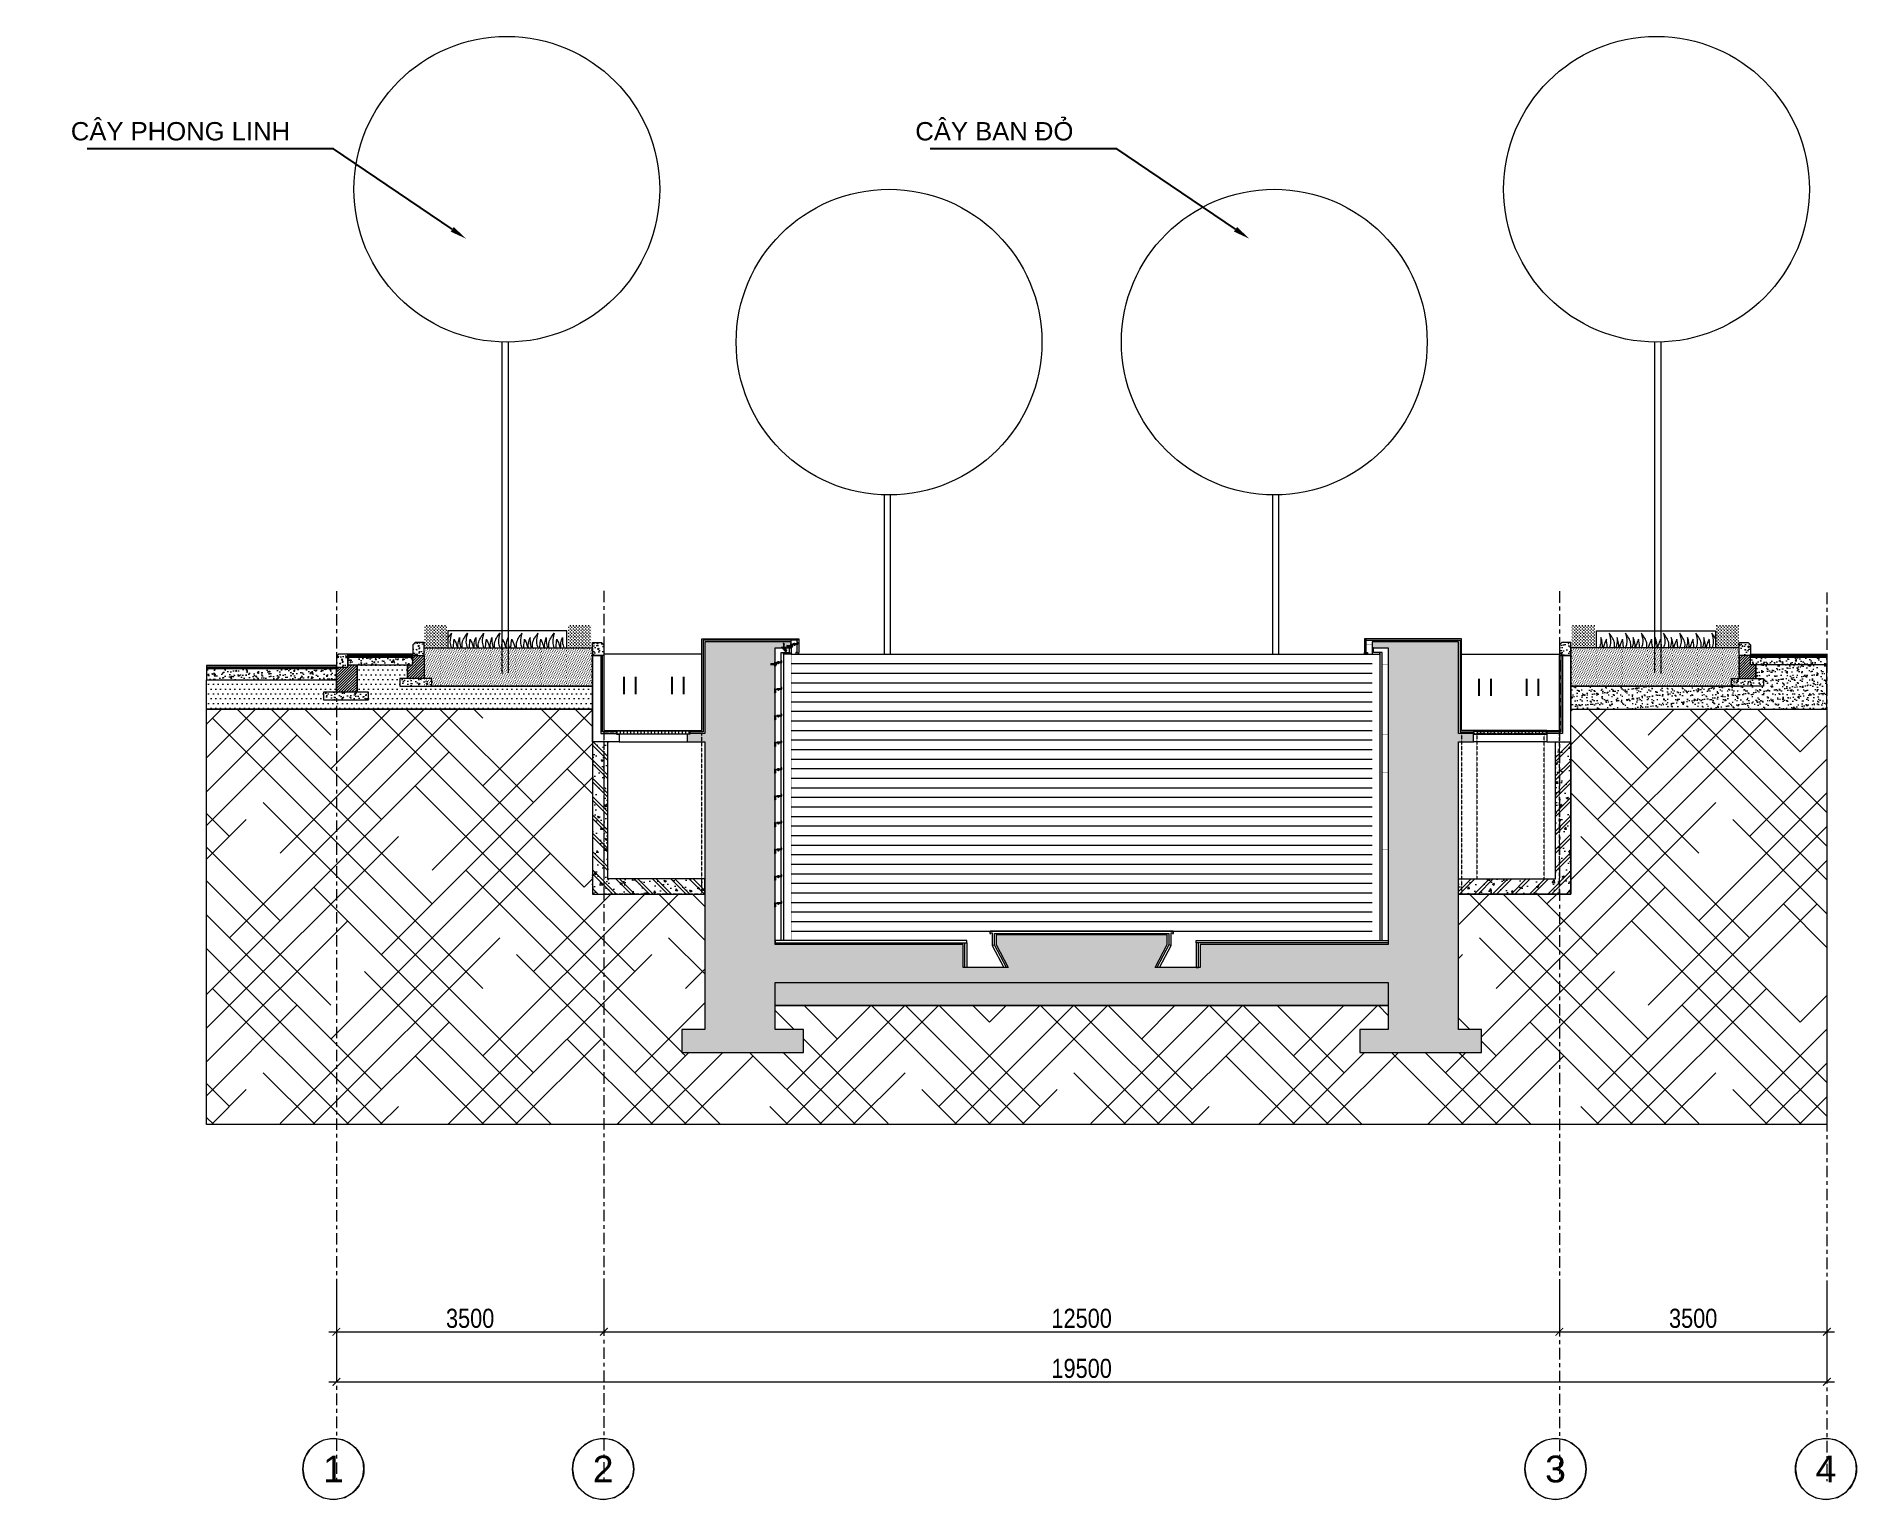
# Model space of a CAD drawing. Header units: millimetres. Extents: x 930469 to 1523124, y -120375 to 411163.
# Drawn here: x 1488561 to 1512373, y -18778 to 367 of the extents above; entities that cross this region are included whole.
import ezdxf
from ezdxf import colors
from ezdxf.entities.mleader import LeaderData, LeaderLine
from ezdxf.enums import TextEntityAlignment as Align
from ezdxf.math import Vec2, Vec3
from ezdxf.xclip import XClip

# ---------------------------------------------------------------- set-up
doc = ezdxf.new("R2010")
doc.units = ezdxf.units.MM
doc.set_wipeout_variables(frame=1)
doc.linetypes.add('CENTER', pattern=[3, 1.5, -0.5, 0.5, -0.5])
doc.linetypes.add('HIDDEN', pattern=[0.75, 0.5, -0.25])
doc.layers.get('0').update_dxf_attribs({"color": 8, "lineweight": 0})
doc.layers.get('Defpoints').update_dxf_attribs({"color": 8, "lineweight": 0})
for name, color, linetype, lineweight in [('$0$KT-Tuong', 8, 'Continuous', 0), ('$1$KT-Hatch', 8, 'Continuous', 0), ('-Hatch', 8, 'Continuous', 0), ('0-2', 8, 'Continuous', 0), ('01.PADO FISCHER', 8, 'Continuous', 0), ('01.PADO THEP 2', 8, 'Continuous', 0), ('01.PADO THEP MOI-HAN', 8, 'Continuous', 0), ('1.4 MAT CAT DOC - Exref$0$9', 8, 'Continuous', 0), ('A-DETL-GENF-1', 8, 'Continuous', 0), ('A-DETL-THIN', 8, 'Continuous', 0), ('A-DIM', 8, 'Continuous', 0), ('A-FLOR-3', 8, 'Continuous', 0), ('A-HATCH', 8, 'Continuous', 0), ('A-KY HIEU', 8, 'Continuous', 0), ('A-NET KHUAT', 8, 'HIDDEN', 0), ('A-NET THAY', 8, 'Continuous', 0), ('A-TRUC', 8, 'CENTER', 0), ('A1-DIM', 8, 'Continuous', 0), ('A1-HATCH', 8, 'Continuous', 0), ('A1-KÝ HIỆU', 8, 'Continuous', 0), ('A_COT VACH', 8, 'Continuous', 0), ('A_hoan thien', 8, 'Continuous', 0), ('cay', 8, 'Continuous', 0), ('HACHT', 8, 'Continuous', 0), ('Hatch Via he', 8, 'Continuous', 0), ('hoan thien', 8, 'Continuous', 0), ('i_Cay xanh', 8, 'Continuous', 0), ('i_hatch', 8, 'Continuous', 0), ('KT-NetCat', 8, 'Continuous', 0), ('N3-NOTE', 8, 'Continuous', 0), ('xr', 8, 'Continuous', 0)]:
    doc.layers.add(name, color=color, linetype=linetype, lineweight=lineweight)
doc.styles.add('A1-arial', font='arial_1.ttf', dxfattribs={"width": 0.8})
doc.styles.get("Standard").update_dxf_attribs({"font": 'arial_1.ttf'})
doc.styles.add('uv-abc', font='uv-abc.shx', dxfattribs={"width": 0.85})
doc.dimstyles.new('CNC-Dim-100', dxfattribs={"dimscale": 0, "dimtxt": 250, "dimasz": 100, "dimexe": 1, "dimexo": 0, "dimgap": 50, "dimtad": 1, "dimdec": 0, "dimdsep": 46, "dimtxsty": 'uv-abc', "dimblk": 'ARCHTICK', "dimcen": 0.025, "dimdle": 100, "dimclrd": 1, "dimclre": 1, "dimclrt": 7, "dimadec": 0, "dimazin": 0, "dimtfac": 0.00072, "dimtdec": 0, "dimtix": 1, "dimtmove": 2, "dimatfit": 3, "dimfxl": 1, "dimtolj": 1, "dimarcsym": 0})
pattern_1 = [(50, (361396.35, -82291.67), (143.452037, -12.550427), [15, -165]), (355, (361396.35, -82291.67), (-27.750267, 150.438427), [12, -132]), (100.4514, (361408.31, -82292.72), (115.701876, 137.887908), [12.748038, -140.228422]), (46.1842, (361396.35, -82251.67), (213.44821, -33.103803), [22.5, -247.5]), (96.6356, (361414.14, -82254.43), (186.93254, 194.823574), [19.122058, -210.3426]), (351.1842, (361396.35, -82251.67), (186.93239, 194.82372), [18, -198]), (21, (361416.35, -82261.67), (119.38141, -80.523778), [15, -165]), (326, (361416.35, -82261.67), (48.663066, 145.030009), [12, -132]), (71.4514, (361426.3, -82268.38), (168.044526, 64.5061), [12.748038, -140.228422]), (37.5, (361396.355, -82291.673), (2.431971, 66.5787708), [0, -130.4, 0, -134, 0, -132.5]), (7.5, (361396.355, -82291.67), (52.6139075, 78.8823424), [0, -76.4, 0, -127.4, 0, -50.5]), (327.5, (361351.755, -82291.673), (106.7644872, -4.5109743), [0, -50, 0, -156, 0, -207]), (317.5, (361331.75, -82291.67), (116.637234, 20.0209965), [0, -65, 0, -103.6, 0, -147])]
pattern_2 = [(45, (381027.468, -14316.06), (-17.67766953, 17.67766953), [])]
pattern_3 = [(50, (381027.47, -14316.06), (143.452037, -12.550427), [15, -165]), (355, (381027.47, -14316.06), (-27.750267, 150.438427), [12, -132]), (100.4514, (381039.42, -14317.1), (115.701876, 137.887908), [12.748038, -140.228422]), (46.1842, (381027.47, -14276.06), (213.44821, -33.103803), [22.5, -247.5]), (96.6356, (381045.26, -14278.82), (186.93254, 194.823574), [19.122058, -210.3426]), (351.1842, (381027.47, -14276.06), (186.93239, 194.82372), [18, -198]), (21, (381047.47, -14286.06), (119.38141, -80.523778), [15, -165]), (326, (381047.47, -14286.06), (48.663066, 145.030009), [12, -132]), (71.4514, (381057.42, -14292.77), (168.044526, 64.5061), [12.748038, -140.228422]), (37.5, (381027.47, -14316.06), (2.431971, 66.5787708), [0, -130.4, 0, -134, 0, -132.5]), (7.5, (381027.47, -14316.06), (52.6139075, 78.8823424), [0, -76.4, 0, -127.4, 0, -50.5]), (327.5, (380982.87, -14316.06), (106.7644872, -4.5109743), [0, -50, 0, -156, 0, -207]), (317.5, (380962.87, -14316.06), (116.637234, 20.0209965), [0, -65, 0, -103.6, 0, -147])]
pattern_4 = [(50, (361246.35, -82291.67), (143.452037, -12.550427), [15, -165]), (355, (361246.35, -82291.67), (-27.750267, 150.438427), [12, -132]), (100.4514, (361258.31, -82292.72), (115.701876, 137.887908), [12.748038, -140.228422]), (46.1842, (361246.35, -82251.67), (213.44821, -33.103803), [22.5, -247.5]), (96.6356, (361264.14, -82254.43), (186.93254, 194.823574), [19.122058, -210.3426]), (351.1842, (361246.35, -82251.67), (186.93239, 194.82372), [18, -198]), (21, (361266.35, -82261.67), (119.38141, -80.523778), [15, -165]), (326, (361266.35, -82261.67), (48.663066, 145.030009), [12, -132]), (71.4514, (361276.3, -82268.38), (168.044526, 64.5061), [12.748038, -140.228422]), (37.5, (361246.355, -82291.67), (2.431971, 66.5787708), [0, -130.4, 0, -134, 0, -132.5]), (7.5, (361246.355, -82291.67), (52.6139075, 78.8823424), [0, -76.4, 0, -127.4, 0, -50.5]), (327.5, (361201.755, -82291.67), (106.7644872, -4.5109743), [0, -50, 0, -156, 0, -207]), (317.5, (361181.75, -82291.67), (116.637234, 20.0209965), [0, -65, 0, -103.6, 0, -147])]
pattern_5 = [(45, (382032.295, -39047.4), (-8.83883476, 26.5165043), [0, -25])]
pattern_6 = [(0, (450761.453, 18476.955), (20, 20), [10, -30]), (90, (450766.453, 18471.955), (-20, 20), [10, -30])]
pattern_7 = [(0, (382032.295, -39047.4), (31.25, 62.5), [0, -62.5])]

msp = doc.modelspace()

# ---------------------------------------------------------------- blocks, each defined once
blk = doc.blocks.new('Tag - Metric')
at = {"layer": 'xr'}
blk.add_lwpolyline([(0, 3.44), (-1.1, 3.26), (-2.06, 2.76), (-2.71, 2.12), (-3.13, 1.43), (-3.37, 0.73), (-3.44, 0), (-3.3, -0.99), (-2.83, -1.96), (-2.11, -2.72), (-1.16, -3.24), (0, -3.44), (1.28, -3.19), (2.29, -2.57), (2.96, -1.75), (3.33, -0.88), (3.44, 0), (3.34, 0.84), (3.08, 1.53), (2.65, 2.2), (1.84, 2.91), (1.07, 3.27), (0, 3.44)], close=True, dxfattribs=at)
blk.add_circle((0, 0), 3.44, dxfattribs=at)
at = {"layer": 'xr', "style": 'A1-arial', "flags": 8}
blk.add_attdef('1', text='', height=3, dxfattribs=at).set_placement((0, 0), align=Align.MIDDLE_CENTER)
blk = doc.blocks.new('_ArchTick')
at = {"const_width": 0.15}
blk.add_lwpolyline([(-0.5, -0.5), (0.5, 0.5)], dxfattribs=at)
blk = doc.blocks.new('*D25')
at = {"layer": 'A1-DIM', "ltscale": 3, "transparency": 16777216}
for p, q in [((1492485, -15941), (1492485, -16583)), ((1495985, -15941), (1495985, -16583)), ((1492385, -16582), (1496085, -16582))]:
    blk.add_line(p, q, dxfattribs=at)
at = {"layer": 'Defpoints', "ltscale": 3, "transparency": 16777216}
for p in [(1492485, -15941), (1495985, -15941), (1495985, -16582)]:
    blk.add_point(p, dxfattribs=at)
at = {"layer": 'A1-DIM', "ltscale": 3, "transparency": 16777216, "xscale": 100, "yscale": 100, "zscale": 100, "rotation": 180}
blk.add_blockref('_ArchTick', (1492485, -16582), dxfattribs=at)
at = {"layer": 'A1-DIM', "ltscale": 3, "transparency": 16777216, "xscale": 100, "yscale": 100, "zscale": 100}
blk.add_blockref('_ArchTick', (1495985, -16582), dxfattribs=at)
at = {"layer": 'A1-DIM', "ltscale": 3, "transparency": 16777216, "insert": (1494235, -16407), "char_height": 250, "attachment_point": 5, "style": 'uv-abc'}
blk.add_mtext('\\A1;3500', dxfattribs=at)
blk = doc.blocks.new('*D26')
at = {"layer": 'A1-DIM', "ltscale": 3, "transparency": 16777216}
for p, q in [((1495985, -15941), (1495985, -16583)), ((1508485, -15941), (1508485, -16583)), ((1495885, -16582), (1508585, -16582))]:
    blk.add_line(p, q, dxfattribs=at)
at = {"layer": 'Defpoints', "ltscale": 3, "transparency": 16777216}
for p in [(1495985, -15941), (1508485, -15941), (1508485, -16582)]:
    blk.add_point(p, dxfattribs=at)
at = {"layer": 'A1-DIM', "ltscale": 3, "transparency": 16777216, "xscale": 100, "yscale": 100, "zscale": 100, "rotation": 180}
blk.add_blockref('_ArchTick', (1495985, -16582), dxfattribs=at)
at = {"layer": 'A1-DIM', "ltscale": 3, "transparency": 16777216, "xscale": 100, "yscale": 100, "zscale": 100}
blk.add_blockref('_ArchTick', (1508485, -16582), dxfattribs=at)
at = {"layer": 'A1-DIM', "ltscale": 3, "transparency": 16777216, "insert": (1502235, -16407), "char_height": 250, "attachment_point": 5, "style": 'uv-abc'}
blk.add_mtext('\\A1;12500', dxfattribs=at)
blk = doc.blocks.new('*D27')
at = {"layer": 'A1-DIM', "ltscale": 3, "transparency": 16777216}
for p, q in [((1508485, -15941), (1508485, -16583)), ((1511985, -15941), (1511985, -16583)), ((1508385, -16582), (1512085, -16582))]:
    blk.add_line(p, q, dxfattribs=at)
at = {"layer": 'Defpoints', "ltscale": 3, "transparency": 16777216}
for p in [(1508485, -15941), (1511985, -15941), (1511985, -16582)]:
    blk.add_point(p, dxfattribs=at)
at = {"layer": 'A1-DIM', "ltscale": 3, "transparency": 16777216, "xscale": 100, "yscale": 100, "zscale": 100, "rotation": 180}
blk.add_blockref('_ArchTick', (1508485, -16582), dxfattribs=at)
at = {"layer": 'A1-DIM', "ltscale": 3, "transparency": 16777216, "xscale": 100, "yscale": 100, "zscale": 100}
blk.add_blockref('_ArchTick', (1511985, -16582), dxfattribs=at)
at = {"layer": 'A1-DIM', "ltscale": 3, "transparency": 16777216, "insert": (1510235, -16407), "char_height": 250, "attachment_point": 5, "style": 'uv-abc'}
blk.add_mtext('\\A1;3500', dxfattribs=at)
blk = doc.blocks.new('*D28')
at = {"layer": 'A1-DIM', "ltscale": 3, "transparency": 16777216}
for p, q in [((1492485, -15941), (1492485, -17238)), ((1511985, -15941), (1511985, -17238)), ((1492385, -17237), (1512085, -17237))]:
    blk.add_line(p, q, dxfattribs=at)
at = {"layer": 'Defpoints', "ltscale": 3, "transparency": 16777216}
for p in [(1492485, -15941), (1511985, -15941), (1511985, -17237)]:
    blk.add_point(p, dxfattribs=at)
at = {"layer": 'A1-DIM', "ltscale": 3, "transparency": 16777216, "xscale": 100, "yscale": 100, "zscale": 100, "rotation": 180}
blk.add_blockref('_ArchTick', (1492485, -17237), dxfattribs=at)
at = {"layer": 'A1-DIM', "ltscale": 3, "transparency": 16777216, "xscale": 100, "yscale": 100, "zscale": 100}
blk.add_blockref('_ArchTick', (1511985, -17237), dxfattribs=at)
at = {"layer": 'A1-DIM', "ltscale": 3, "transparency": 16777216, "insert": (1502235, -17062), "char_height": 250, "attachment_point": 5, "style": 'uv-abc'}
blk.add_mtext('\\A1;19500', dxfattribs=at)
blk = doc.blocks.new('co-cot-0860-01')
at = {"layer": 'xr', "ltscale": 10}
for points, knots in [([(22, 20), (22, 25), (23, 61), (28, 96), (33, 127)], [24.991807, 24.991807, 24.991807, 24.991807, 32.330722, 78.750219, 78.750219, 78.750219, 78.750219]), ([(33, 127), (41, 109), (57, 75), (69, 36), (70, 20)], [0, 0, 0, 0, 30.793887, 56.326002, 56.326002, 56.326002, 56.326002]), ([(94, 20), (94, 25), (95, 61), (100, 96), (105, 127)], [24.991807, 24.991807, 24.991807, 24.991807, 32.330722, 78.750219, 78.750219, 78.750219, 78.750219]), ([(105, 127), (113, 109), (129, 75), (141, 36), (141, 20)], [0, 0, 0, 0, 30.793887, 56.326002, 56.326002, 56.326002, 56.326002]), ([(166, 20), (163, 41), (159, 106), (201, 162), (231, 201)], [22.897425, 22.897425, 22.897425, 22.897425, 53.562226, 122.385185, 122.385185, 122.385185, 122.385185]), ([(231, 201), (220, 164), (204, 102), (221, 44), (231, 20)], [0, 0, 0, 0, 55.445229, 92.944784, 92.944784, 92.944784, 92.944784]), ([(254, 20), (254, 25), (256, 61), (261, 96), (265, 127)], [24.991807, 24.991807, 24.991807, 24.991807, 32.330722, 78.750219, 78.750219, 78.750219, 78.750219]), ([(265, 127), (274, 109), (289, 75), (302, 36), (302, 20)], [0, 0, 0, 0, 30.793887, 56.326002, 56.326002, 56.326002, 56.326002]), ([(332, 150), (331, 116), (330, 71), (346, 30), (350, 20)], [0, 0, 0, 0, 49.512922, 66.40933, 66.40933, 66.40933, 66.40933]), ([(366, 20), (363, 41), (358, 106), (401, 162), (430, 201)], [22.897425, 22.897425, 22.897425, 22.897425, 53.562226, 122.385185, 122.385185, 122.385185, 122.385185]), ([(430, 201), (420, 164), (403, 102), (421, 44), (431, 20)], [0, 0, 0, 0, 55.445229, 92.944784, 92.944784, 92.944784, 92.944784]), ([(454, 20), (454, 25), (455, 61), (460, 96), (465, 127)], [24.991807, 24.991807, 24.991807, 24.991807, 32.330722, 78.750219, 78.750219, 78.750219, 78.750219]), ([(465, 127), (473, 109), (489, 75), (501, 36), (502, 20)], [0, 0, 0, 0, 30.793887, 56.326002, 56.326002, 56.326002, 56.326002]), ([(534, 150), (533, 116), (532, 71), (548, 30), (552, 20)], [0, 0, 0, 0, 49.512922, 66.40933, 66.40933, 66.40933, 66.40933]), ([(568, 20), (565, 41), (560, 106), (603, 162), (632, 201)], [22.897425, 22.897425, 22.897425, 22.897425, 53.562226, 122.385185, 122.385185, 122.385185, 122.385185]), ([(632, 201), (622, 164), (605, 102), (623, 44), (633, 20)], [0, 0, 0, 0, 55.445229, 92.944784, 92.944784, 92.944784, 92.944784]), ([(656, 20), (656, 25), (657, 61), (662, 96), (667, 127)], [24.991807, 24.991807, 24.991807, 24.991807, 32.330722, 78.750219, 78.750219, 78.750219, 78.750219]), ([(667, 127), (675, 109), (691, 75), (703, 36), (704, 20)], [0, 0, 0, 0, 30.793887, 56.326002, 56.326002, 56.326002, 56.326002]), ([(728, 20), (725, 41), (721, 106), (763, 162), (793, 201)], [22.897425, 22.897425, 22.897425, 22.897425, 53.562226, 122.385185, 122.385185, 122.385185, 122.385185]), ([(793, 201), (783, 164), (766, 102), (783, 44), (793, 20)], [0, 0, 0, 0, 55.445229, 92.944784, 92.944784, 92.944784, 92.944784]), ([(816, 20), (816, 25), (818, 61), (823, 96), (827, 127)], [24.991807, 24.991807, 24.991807, 24.991807, 32.330722, 78.750219, 78.750219, 78.750219, 78.750219]), ([(827, 127), (836, 109), (851, 75), (864, 36), (864, 20)], [0, 0, 0, 0, 30.793887, 56.326002, 56.326002, 56.326002, 56.326002]), ([(894, 150), (893, 116), (892, 71), (908, 30), (912, 20)], [0, 0, 0, 0, 49.512922, 66.40933, 66.40933, 66.40933, 66.40933]), ([(928, 20), (925, 41), (921, 106), (963, 162), (992, 201)], [22.897425, 22.897425, 22.897425, 22.897425, 53.562226, 122.385185, 122.385185, 122.385185, 122.385185]), ([(992, 201), (982, 164), (965, 102), (983, 44), (993, 20)], [0, 0, 0, 0, 55.445229, 92.944784, 92.944784, 92.944784, 92.944784]), ([(1016, 20), (1016, 25), (1017, 61), (1023, 96), (1027, 127)], [24.991807, 24.991807, 24.991807, 24.991807, 32.330722, 78.750219, 78.750219, 78.750219, 78.750219]), ([(1027, 127), (1035, 109), (1051, 75), (1063, 36), (1064, 20)], [0, 0, 0, 0, 30.793887, 56.326002, 56.326002, 56.326002, 56.326002]), ([(1096, 150), (1095, 116), (1094, 71), (1110, 30), (1114, 20)], [0, 0, 0, 0, 49.512922, 66.40933, 66.40933, 66.40933, 66.40933]), ([(1130, 20), (1127, 41), (1123, 106), (1165, 162), (1194, 201)], [22.897425, 22.897425, 22.897425, 22.897425, 53.562226, 122.385185, 122.385185, 122.385185, 122.385185]), ([(1194, 201), (1184, 164), (1167, 102), (1185, 44), (1195, 20)], [0, 0, 0, 0, 55.445229, 92.944784, 92.944784, 92.944784, 92.944784]), ([(1218, 20), (1218, 25), (1220, 61), (1225, 96), (1229, 127)], [24.991807, 24.991807, 24.991807, 24.991807, 32.330722, 78.750219, 78.750219, 78.750219, 78.750219]), ([(1229, 127), (1237, 109), (1253, 75), (1265, 36), (1266, 20)], [0, 0, 0, 0, 30.793887, 56.326002, 56.326002, 56.326002, 56.326002]), ([(1298, 150), (1297, 116), (1296, 71), (1312, 30), (1316, 20)], [0, 0, 0, 0, 49.512922, 66.40933, 66.40933, 66.40933, 66.40933]), ([(1332, 20), (1329, 41), (1325, 106), (1367, 162), (1396, 201)], [22.897425, 22.897425, 22.897425, 22.897425, 53.562226, 122.385185, 122.385185, 122.385185, 122.385185]), ([(1396, 201), (1386, 164), (1369, 102), (1387, 44), (1397, 20)], [0, 0, 0, 0, 55.445229, 92.944784, 92.944784, 92.944784, 92.944784]), ([(1420, 20), (1420, 25), (1422, 61), (1427, 96), (1431, 127)], [24.991807, 24.991807, 24.991807, 24.991807, 32.330722, 78.750219, 78.750219, 78.750219, 78.750219]), ([(1431, 127), (1439, 109), (1455, 75), (1468, 36), (1468, 20)], [0, 0, 0, 0, 30.793887, 56.326002, 56.326002, 56.326002, 56.326002]), ([(1498, 150), (1497, 116), (1496, 71), (1511, 30), (1516, 20)], [0, 0, 0, 0, 49.512922, 66.40933, 66.40933, 66.40933, 66.40933]), ([(1534, 20), (1534, 25), (1535, 61), (1540, 96), (1545, 127)], [24.991807, 24.991807, 24.991807, 24.991807, 32.330722, 78.750219, 78.750219, 78.750219, 78.750219]), ([(1545, 127), (1553, 109), (1569, 75), (1581, 36), (1582, 20)], [0, 0, 0, 0, 30.793887, 56.326002, 56.326002, 56.326002, 56.326002]), ([(1607, 20), (1603, 41), (1599, 106), (1641, 162), (1671, 201)], [22.897425, 22.897425, 22.897425, 22.897425, 53.562226, 122.385185, 122.385185, 122.385185, 122.385185]), ([(1671, 201), (1661, 164), (1644, 102), (1661, 44), (1671, 20)], [0, 0, 0, 0, 55.445229, 92.944784, 92.944784, 92.944784, 92.944784]), ([(1694, 20), (1694, 25), (1696, 61), (1701, 96), (1705, 127)], [24.991807, 24.991807, 24.991807, 24.991807, 32.330722, 78.750219, 78.750219, 78.750219, 78.750219]), ([(1705, 127), (1714, 109), (1729, 75), (1742, 36), (1742, 20)], [0, 0, 0, 0, 30.793887, 56.326002, 56.326002, 56.326002, 56.326002]), ([(1772, 150), (1771, 116), (1770, 71), (1786, 30), (1790, 20)], [0, 0, 0, 0, 49.512922, 66.40933, 66.40933, 66.40933, 66.40933]), ([(1806, 20), (1803, 41), (1799, 106), (1841, 162), (1870, 201)], [22.897425, 22.897425, 22.897425, 22.897425, 53.562226, 122.385185, 122.385185, 122.385185, 122.385185]), ([(1870, 201), (1860, 164), (1843, 102), (1861, 44), (1871, 20)], [0, 0, 0, 0, 55.445229, 92.944784, 92.944784, 92.944784, 92.944784]), ([(1894, 20), (1894, 25), (1896, 61), (1901, 96), (1905, 127)], [24.991807, 24.991807, 24.991807, 24.991807, 32.330722, 78.750219, 78.750219, 78.750219, 78.750219]), ([(1905, 127), (1913, 109), (1929, 75), (1942, 36), (1942, 20)], [0, 0, 0, 0, 30.793887, 56.326002, 56.326002, 56.326002, 56.326002]), ([(1974, 150), (1973, 116), (1972, 71), (1988, 30), (1992, 20)], [0, 0, 0, 0, 49.512922, 66.40933, 66.40933, 66.40933, 66.40933]), ([(2008, 20), (2005, 41), (2001, 106), (2043, 162), (2072, 201)], [22.897425, 22.897425, 22.897425, 22.897425, 53.562226, 122.385185, 122.385185, 122.385185, 122.385185]), ([(2072, 201), (2062, 164), (2045, 102), (2063, 44), (2073, 20)], [0, 0, 0, 0, 55.445229, 92.944784, 92.944784, 92.944784, 92.944784]), ([(2096, 20), (2096, 25), (2098, 61), (2103, 96), (2107, 127)], [24.991807, 24.991807, 24.991807, 24.991807, 32.330722, 78.750219, 78.750219, 78.750219, 78.750219]), ([(2107, 127), (2115, 109), (2131, 75), (2144, 36), (2144, 20)], [0, 0, 0, 0, 30.793887, 56.326002, 56.326002, 56.326002, 56.326002]), ([(2176, 150), (2175, 116), (2174, 71), (2190, 30), (2194, 20)], [0, 0, 0, 0, 49.512922, 66.40933, 66.40933, 66.40933, 66.40933]), ([(2210, 20), (2207, 41), (2203, 106), (2245, 162), (2274, 201)], [22.897425, 22.897425, 22.897425, 22.897425, 53.562226, 122.385185, 122.385185, 122.385185, 122.385185]), ([(2274, 201), (2264, 164), (2248, 102), (2265, 44), (2275, 20)], [0, 0, 0, 0, 55.445229, 92.944784, 92.944784, 92.944784, 92.944784]), ([(2298, 20), (2298, 25), (2300, 61), (2305, 96), (2309, 127)], [24.991807, 24.991807, 24.991807, 24.991807, 32.330722, 78.750219, 78.750219, 78.750219, 78.750219]), ([(2309, 127), (2317, 109), (2333, 75), (2346, 36), (2346, 20)], [0, 0, 0, 0, 30.793887, 56.326002, 56.326002, 56.326002, 56.326002]), ([(2376, 150), (2375, 116), (2374, 71), (2389, 30), (2394, 20)], [0, 0, 0, 0, 49.512922, 66.40933, 66.40933, 66.40933, 66.40933]), ([(2412, 20), (2412, 25), (2414, 61), (2419, 96), (2423, 127)], [24.991807, 24.991807, 24.991807, 24.991807, 32.330722, 78.750219, 78.750219, 78.750219, 78.750219]), ([(2423, 127), (2431, 109), (2447, 75), (2460, 36), (2460, 20)], [0, 0, 0, 0, 30.793887, 56.326002, 56.326002, 56.326002, 56.326002]), ([(2485, 20), (2481, 41), (2477, 106), (2519, 162), (2549, 201)], [22.897425, 22.897425, 22.897425, 22.897425, 53.562226, 122.385185, 122.385185, 122.385185, 122.385185]), ([(2549, 201), (2539, 164), (2522, 102), (2540, 44), (2549, 20)], [0, 0, 0, 0, 55.445229, 92.944784, 92.944784, 92.944784, 92.944784]), ([(2572, 20), (2572, 25), (2574, 61), (2579, 96), (2583, 127)], [24.991807, 24.991807, 24.991807, 24.991807, 32.330722, 78.750219, 78.750219, 78.750219, 78.750219]), ([(2583, 127), (2592, 109), (2607, 75), (2620, 36), (2620, 20)], [0, 0, 0, 0, 30.793887, 56.326002, 56.326002, 56.326002, 56.326002]), ([(2650, 150), (2649, 116), (2648, 71), (2664, 30), (2669, 20)], [0, 0, 0, 0, 49.512922, 66.40933, 66.40933, 66.40933, 66.40933]), ([(2684, 20), (2681, 41), (2677, 106), (2719, 162), (2748, 201)], [22.897425, 22.897425, 22.897425, 22.897425, 53.562226, 122.385185, 122.385185, 122.385185, 122.385185]), ([(2748, 201), (2738, 164), (2722, 102), (2739, 44), (2749, 20)], [0, 0, 0, 0, 55.445229, 92.944784, 92.944784, 92.944784, 92.944784]), ([(2772, 20), (2772, 25), (2774, 61), (2779, 96), (2783, 127)], [24.991807, 24.991807, 24.991807, 24.991807, 32.330722, 78.750219, 78.750219, 78.750219, 78.750219]), ([(2783, 127), (2791, 109), (2807, 75), (2820, 36), (2820, 20)], [0, 0, 0, 0, 30.793887, 56.326002, 56.326002, 56.326002, 56.326002]), ([(2852, 150), (2851, 116), (2850, 71), (2866, 30), (2871, 20)], [0, 0, 0, 0, 49.512922, 66.40933, 66.40933, 66.40933, 66.40933]), ([(2886, 20), (2883, 41), (2879, 106), (2921, 162), (2950, 201)], [22.897425, 22.897425, 22.897425, 22.897425, 53.562226, 122.385185, 122.385185, 122.385185, 122.385185]), ([(2950, 201), (2940, 164), (2924, 102), (2941, 44), (2951, 20)], [0, 0, 0, 0, 55.445229, 92.944784, 92.944784, 92.944784, 92.944784]), ([(2974, 20), (2974, 25), (2976, 61), (2981, 96), (2985, 127)], [24.991807, 24.991807, 24.991807, 24.991807, 32.330722, 78.750219, 78.750219, 78.750219, 78.750219]), ([(2985, 127), (2993, 109), (3009, 75), (3022, 36), (3022, 20)], [0, 0, 0, 0, 30.793887, 56.326002, 56.326002, 56.326002, 56.326002]), ([(3054, 150), (3053, 116), (3052, 71), (3068, 30), (3073, 20)], [0, 0, 0, 0, 49.512922, 66.40933, 66.40933, 66.40933, 66.40933]), ([(3107, 20), (3107, 25), (3109, 61), (3114, 96), (3118, 127)], [24.991807, 24.991807, 24.991807, 24.991807, 32.330722, 78.750219, 78.750219, 78.750219, 78.750219]), ([(3118, 127), (3127, 109), (3142, 75), (3155, 36), (3155, 20)], [0, 0, 0, 0, 30.793887, 56.326002, 56.326002, 56.326002, 56.326002]), ([(3188, 150), (3187, 116), (3185, 71), (3201, 30), (3206, 20)], [0, 0, 0, 0, 49.512922, 66.40933, 66.40933, 66.40933, 66.40933]), ([(3222, 20), (3218, 41), (3214, 106), (3256, 162), (3286, 201)], [22.897425, 22.897425, 22.897425, 22.897425, 53.562226, 122.385185, 122.385185, 122.385185, 122.385185]), ([(3286, 201), (3276, 164), (3259, 102), (3277, 44), (3286, 20)], [0, 0, 0, 0, 55.445229, 92.944784, 92.944784, 92.944784, 92.944784]), ([(3309, 20), (3309, 25), (3311, 61), (3316, 96), (3320, 127)], [24.991807, 24.991807, 24.991807, 24.991807, 32.330722, 78.750219, 78.750219, 78.750219, 78.750219]), ([(3320, 127), (3329, 109), (3344, 75), (3357, 36), (3357, 20)], [0, 0, 0, 0, 30.793887, 56.326002, 56.326002, 56.326002, 56.326002]), ([(3390, 150), (3389, 116), (3387, 71), (3403, 30), (3408, 20)], [0, 0, 0, 0, 49.512922, 66.40933, 66.40933, 66.40933, 66.40933]), ([(3434, 20), (3431, 41), (3427, 106), (3469, 162), (3499, 201)], [22.897425, 22.897425, 22.897425, 22.897425, 53.562226, 122.385185, 122.385185, 122.385185, 122.385185]), ([(3499, 201), (3489, 164), (3472, 102), (3489, 44), (3499, 20)], [0, 0, 0, 0, 55.445229, 92.944784, 92.944784, 92.944784, 92.944784]), ([(3522, 20), (3522, 25), (3524, 61), (3529, 96), (3533, 127)], [24.991807, 24.991807, 24.991807, 24.991807, 32.330722, 78.750219, 78.750219, 78.750219, 78.750219]), ([(3533, 127), (3542, 109), (3557, 75), (3570, 36), (3570, 20)], [0, 0, 0, 0, 30.793887, 56.326002, 56.326002, 56.326002, 56.326002]), ([(3603, 150), (3601, 116), (3600, 71), (3616, 30), (3621, 20)], [0, 0, 0, 0, 49.512922, 66.40933, 66.40933, 66.40933, 66.40933]), ([(3636, 20), (3633, 41), (3629, 106), (3671, 162), (3701, 201)], [22.897425, 22.897425, 22.897425, 22.897425, 53.562226, 122.385185, 122.385185, 122.385185, 122.385185]), ([(3701, 201), (3691, 164), (3674, 102), (3691, 44), (3701, 20)], [0, 0, 0, 0, 55.445229, 92.944784, 92.944784, 92.944784, 92.944784]), ([(3724, 20), (3724, 25), (3726, 61), (3731, 96), (3735, 127)], [24.991807, 24.991807, 24.991807, 24.991807, 32.330722, 78.750219, 78.750219, 78.750219, 78.750219]), ([(3735, 127), (3744, 109), (3759, 75), (3772, 36), (3772, 20)], [0, 0, 0, 0, 30.793887, 56.326002, 56.326002, 56.326002, 56.326002]), ([(3797, 20), (3794, 41), (3789, 106), (3832, 162), (3861, 201)], [22.897425, 22.897425, 22.897425, 22.897425, 53.562226, 122.385185, 122.385185, 122.385185, 122.385185]), ([(3861, 201), (3851, 164), (3834, 102), (3852, 44), (3861, 20)], [0, 0, 0, 0, 55.445229, 92.944784, 92.944784, 92.944784, 92.944784]), ([(3884, 20), (3885, 25), (3886, 61), (3891, 96), (3896, 127)], [24.991807, 24.991807, 24.991807, 24.991807, 32.330722, 78.750219, 78.750219, 78.750219, 78.750219]), ([(3896, 127), (3904, 109), (3919, 75), (3932, 36), (3932, 20)], [0, 0, 0, 0, 30.793887, 56.326002, 56.326002, 56.326002, 56.326002]), ([(3963, 150), (3962, 116), (3960, 71), (3976, 30), (3981, 20)], [0, 0, 0, 0, 49.512922, 66.40933, 66.40933, 66.40933, 66.40933]), ([(3997, 20), (3993, 41), (3989, 106), (4031, 162), (4061, 201)], [22.897425, 22.897425, 22.897425, 22.897425, 53.562226, 122.385185, 122.385185, 122.385185, 122.385185]), ([(4061, 201), (4051, 164), (4034, 102), (4051, 44), (4061, 20)], [0, 0, 0, 0, 55.445229, 92.944784, 92.944784, 92.944784, 92.944784]), ([(4084, 20), (4084, 25), (4086, 61), (4091, 96), (4095, 127)], [24.991807, 24.991807, 24.991807, 24.991807, 32.330722, 78.750219, 78.750219, 78.750219, 78.750219]), ([(4095, 127), (4104, 109), (4119, 75), (4132, 36), (4132, 20)], [0, 0, 0, 0, 30.793887, 56.326002, 56.326002, 56.326002, 56.326002]), ([(4165, 150), (4164, 116), (4162, 71), (4178, 30), (4183, 20)], [0, 0, 0, 0, 49.512922, 66.40933, 66.40933, 66.40933, 66.40933]), ([(4199, 20), (4195, 41), (4191, 106), (4233, 162), (4263, 201)], [22.897425, 22.897425, 22.897425, 22.897425, 53.562226, 122.385185, 122.385185, 122.385185, 122.385185]), ([(4263, 201), (4253, 164), (4236, 102), (4253, 44), (4263, 20)], [0, 0, 0, 0, 55.445229, 92.944784, 92.944784, 92.944784, 92.944784]), ([(4286, 20), (4286, 25), (4288, 61), (4293, 96), (4297, 127)], [24.991807, 24.991807, 24.991807, 24.991807, 32.330722, 78.750219, 78.750219, 78.750219, 78.750219]), ([(4297, 127), (4306, 109), (4321, 75), (4334, 36), (4334, 20)], [0, 0, 0, 0, 30.793887, 56.326002, 56.326002, 56.326002, 56.326002]), ([(4367, 150), (4366, 116), (4364, 71), (4380, 30), (4385, 20)], [0, 0, 0, 0, 49.512922, 66.40933, 66.40933, 66.40933, 66.40933]), ([(4401, 20), (4397, 41), (4393, 106), (4435, 162), (4465, 201)], [22.897425, 22.897425, 22.897425, 22.897425, 53.562226, 122.385185, 122.385185, 122.385185, 122.385185]), ([(4465, 201), (4455, 164), (4438, 102), (4456, 44), (4465, 20)], [0, 0, 0, 0, 55.445229, 92.944784, 92.944784, 92.944784, 92.944784]), ([(4488, 20), (4488, 25), (4490, 61), (4495, 96), (4499, 127)], [24.991807, 24.991807, 24.991807, 24.991807, 32.330722, 78.750219, 78.750219, 78.750219, 78.750219]), ([(4499, 127), (4508, 109), (4523, 75), (4536, 36), (4536, 20)], [0, 0, 0, 0, 30.793887, 56.326002, 56.326002, 56.326002, 56.326002]), ([(4566, 150), (4565, 116), (4564, 71), (4580, 30), (4584, 20)], [0, 0, 0, 0, 49.512922, 66.40933, 66.40933, 66.40933, 66.40933]), ([(4602, 20), (4602, 25), (4604, 61), (4609, 96), (4613, 127)], [24.991807, 24.991807, 24.991807, 24.991807, 32.330722, 78.750219, 78.750219, 78.750219, 78.750219]), ([(4613, 127), (4622, 109), (4637, 75), (4650, 36), (4650, 20)], [0, 0, 0, 0, 30.793887, 56.326002, 56.326002, 56.326002, 56.326002])]:
    blk.add_open_spline(points, degree=3, knots=knots, dxfattribs=at)
for points in [[(312, 20), (303, 60), (318, 105), (332, 150)], [(514, 20), (505, 60), (520, 105), (534, 150)], [(874, 20), (865, 60), (880, 105), (894, 150)], [(1076, 20), (1067, 60), (1082, 105), (1096, 150)], [(1278, 20), (1269, 60), (1284, 105), (1298, 150)], [(1478, 20), (1469, 60), (1484, 105), (1498, 150)], [(1753, 20), (1744, 60), (1758, 105), (1772, 150)], [(1955, 20), (1946, 60), (1960, 105), (1974, 150)], [(2157, 20), (2148, 60), (2162, 105), (2176, 150)], [(2356, 20), (2347, 60), (2362, 105), (2376, 150)], [(2631, 20), (2622, 60), (2636, 105), (2650, 150)], [(2833, 20), (2824, 60), (2838, 105), (2852, 150)], [(3035, 20), (3026, 60), (3040, 105), (3054, 150)], [(3168, 20), (3159, 60), (3173, 105), (3188, 150)], [(3370, 20), (3361, 60), (3375, 105), (3390, 150)], [(3583, 20), (3574, 60), (3588, 105), (3603, 150)], [(3943, 20), (3934, 60), (3948, 105), (3963, 150)], [(4145, 20), (4136, 60), (4150, 105), (4165, 150)], [(4347, 20), (4338, 60), (4352, 105), (4367, 150)], [(4547, 20), (4538, 60), (4552, 105), (4566, 150)]]:
    blk.add_open_spline(points, degree=3, dxfattribs=at)
blk = doc.blocks.new('A$C0a6b0b95')
at = {"layer": 'A-DETL-GENF-1'}
h = blk.add_hatch(dxfattribs=at)
h.set_pattern_fill('FP_8', color=256, style=0, pattern_type=2)
h.set_pattern_definition([(0, (1214732.756, -170678.607), (0, 45), []), (90, (1214732.756, -170678.607), (-45, 3e-15), [])])
h.paths.add_polyline_path([(1287, 2140), (1287, 2090), (325, 2090), (325, 2140)])
at = {"layer": 'A-HATCH', "ltscale": 3}
h = blk.add_hatch(dxfattribs=at)
h.set_pattern_fill('CHAU-01', color=256, scale=40, pattern_type=2)
h.set_pattern_definition([(50, (-1135534.3, -28222.4), (286.904073, -25.100854), [30, -330]), (355, (-1135534.3, -28222.4), (-55.50053, 300.87685), [24, -264]), (100.4514, (-1135510.4, -28224.5), (231.40375, 275.77582), [25.496076, -280.456845]), (46.1842, (-1135534.3, -28142.4), (426.89642, -66.20761), [45, -495]), (96.6356, (-1135498.72, -28147.9), (373.86508, 389.64715), [38.24412, -420.6852]), (351.1842, (-1135534.3, -28142.4), (373.86478, 389.64744), [36, -396]), (21, (-1135494.3, -28162.4), (238.76282, -161.047556), [30, -330]), (326, (-1135494.3, -28162.4), (97.32613, 290.06002), [24, -264]), (71.4514, (-1135474.4, -28175.82), (336.08905, 129.0122), [25.496076, -280.456845]), (37.5, (-1135534.3, -28222.4), (4.863942, 133.1575415), [0, -260.8, 0, -268, 0, -265]), (7.5, (-1135534.3, -28222.4), (105.227815, 157.764685), [0, -152.8, 0, -254.8, 0, -101]), (327.5, (-1135623.5, -28222.4), (213.528974, -9.021949), [0, -100, 0, -312, 0, -414]), (317.5, (-1135663.5, -28222.4), (233.274468, 40.041993), [0, -130, 0, -207.2, 0, -294]), (45, (-1135534.3, -28222.4), (-120.208153, 120.208153), []), (45, (-1135534.3, -28173.4), (-120.208153, 120.208153), [])])
h.paths.add_polyline_path([(130, 116), (130, 200), (1400, 200), (1400, 1990), (1400, 1990), (1450, 1990), (1600, 1990), (1600, 0), (130, 0)])
at = {"layer": '0-2'}
blk.add_line((1282, 2090), (1282, 2140), dxfattribs=at)
at = {"layer": 'A-DETL-THIN'}
for p, q in [((1287, 2140), (325, 2140)), ((325, 2140), (325, 2090)), ((325, 2090), (1287, 2090)), ((1287, 2140), (1287, 2090))]:
    blk.add_line(p, q, dxfattribs=at)
at = {"layer": 'A-FLOR-3'}
blk.add_line((380, 2135), (380, 2135), dxfattribs=at)
at = {"layer": 'N3-NOTE'}
blk.add_lwpolyline([(130, 116), (130, 200), (1400, 200), (1400, 1990), (1400, 1990), (1450, 1990), (1600, 1990), (1600, 0), (130, 0), (130, 116)], dxfattribs=at)
blk = doc.blocks.new('A$C53A54D6B')
at = {"layer": '01.PADO THEP 2'}
for p, q in [((116, 13), (34, 13)), ((99, 26), (98, 26)), ((98, 26), (98, 0)), ((101, 22), (101, 24)), ((101, 4), (101, 2)), ((102, 18), (106, 18)), ((102, 8), (106, 8)), ((106, 2), (106, 2)), ((106, 2), (106, 2)), ((106, 2), (106, 2)), ((107, 15), (116, 15)), ((107, 11), (116, 11)), ((114, 8), (114, 18)), ((99, 0), (98, 0))]:
    blk.add_line(p, q, dxfattribs=at)
for points in [[(98, 18), (45, 18), (37, 20), (37, 18), (45, 17), (45, 15), (37, 15), (37, 11), (45, 11), (45, 9), (37, 8), (37, 6), (45, 8), (98, 8)], [(107, 8), (114, 8), (116, 11), (116, 15), (114, 18), (107, 18)]]:
    blk.add_lwpolyline(points, dxfattribs=at)
for points in [[(102, 2, -0.406226), (102, 8, -0.2453), (102, 18, -0.406226), (102, 24, -0.305656)], [(106, 24, -0.406226), (106, 18, -0.2453), (106, 8, -0.406226), (106, 2, -0.305656)]]:
    blk.add_lwpolyline(points, format="xyb", dxfattribs=at)
blk.add_lwpolyline([(102, 2), (102, 2), (102, 2), (102, 2), (106, 2), (107, 4), (107, 22), (106, 24), (102, 24), (101, 22), (101, 4)], close=True, dxfattribs=at)
for centre, start, end in [((99, 24), 0, 90), ((99, 2), 270, 0)]:
    blk.add_arc(centre, 1.69, start, end, dxfattribs=at)
blk = doc.blocks.new('1.4 MAT CAT DOC - Exref$0$A$C252121E3')
at = {"layer": '1.4 MAT CAT DOC - Exref$0$9'}
for p, q in [((0, 14), (0, 9)), ((0, 9), (0, 3)), ((1, 16), (6, 16)), ((1, 12), (6, 12)), ((1, 5), (6, 5)), ((6, 1), (1, 1)), ((6, 17), (6, 0)), ((7, 17), (6, 17)), ((6, 16), (6, 1)), ((6, 0), (7, 0)), ((7, 0), (7, 17)), ((15, 0), (15, 17)), ((16, 17), (15, 17)), ((15, 17), (15, 0)), ((15, 0), (16, 0)), ((16, 0), (16, 17)), ((16, 16), (21, 16)), ((16, 9), (16, 14)), ((16, 12), (21, 12)), ((16, 3), (16, 9)), ((16, 5), (21, 5)), ((16, 1), (21, 1)), ((22, 9), (22, 14)), ((27, 13), (22, 13)), ((28, 12), (22, 12)), ((22, 3), (22, 9)), ((28, 5), (22, 5)), ((22, 5), (27, 5)), ((27, 13), (28, 12)), ((27, 5), (27, 13)), ((27, 5), (28, 5)), ((28, 5), (28, 12))]:
    blk.add_line(p, q, dxfattribs=at)
for centre, radius, start, end in [((3, 14), 3.17, 144.7356, 215.2644), ((12, 9), 11.8, 161.9403, 198.0597), ((3, 3), 3.17, 144.7356, 215.2644), ((19, 14), 3.17, 144.7356, 215.2644), ((27, 9), 11.8, 161.9403, 198.0597), ((19, 3), 3.17, 144.7356, 215.2644), ((19, 14), 3.17, 324.7356, 35.2644), ((10, 9), 11.8, 341.9403, 18.0597), ((19, 3), 3.17, 324.7356, 35.2644)]:
    blk.add_arc(centre, radius, start, end, dxfattribs=at)
blk = doc.blocks.new('A$C27AC4918')
at = {"layer": '01.PADO THEP MOI-HAN', "ltscale": 5}
for p, q in [((0, 50), (12, 50)), ((0, 45), (12, 45)), ((0, 40), (12, 40)), ((0, 35), (12, 35)), ((0, 30), (12, 30)), ((0, 25), (12, 25)), ((0, 20), (12, 20)), ((0, 15), (12, 15)), ((0, 10), (12, 10)), ((0, 5), (12, 5)), ((0, 0), (12, 0))]:
    blk.add_line(p, q, dxfattribs=at)
blk = doc.blocks.new('TREO DA')
at = {"layer": '01.PADO THEP 2'}
blk.add_line((110889, 270659), (110951, 270659), dxfattribs=at)
at = {"layer": '01.PADO THEP 2', "elevation": 0}
for points in [[(110865, 270659), (110926, 270659), (110926, 270655), (110869, 270655), (110869, 270609), (110865, 270609), (110865, 270659)], [(110888, 270663), (110888, 270659), (110954, 270659), (110954, 270680), (110950, 270680), (110950, 270663), (110888, 270663)]]:
    blk.add_lwpolyline(points, dxfattribs=at)
at = {"layer": '-Hatch', "rotation": 179.9999999995832}
blk.add_blockref('A$C27AC4918', (110865, 270659), dxfattribs=at)
at = {"layer": '-Hatch', "extrusion": (0, 0, -1), "zscale": -1, "rotation": 270}
blk.add_blockref('1.4 MAT CAT DOC - Exref$0$A$C252121E3', (-110916, 270669, 0), dxfattribs=at)

# ---------------------------------------------------------------- dimensions: what is measured, and where the dimension line sits
at = {"layer": 'A1-DIM', "ltscale": 3}
for base, p1, p2, picture, middle in [((1495985.1, -16582.3), (1492485.1, -15941.4), (1495985.1, -15941.4), '*D25', (1494235.1, -16407.3)), ((1511985.1, -17236.5), (1492485.1, -15941.4), (1511985.1, -15941.4), '*D28', (1502235.1, -17061.5)), ((1508485.1, -16582.3), (1495985.1, -15941.4), (1508485.1, -15941.3), '*D26', (1502235.1, -16407.3)), ((1511985.1, -16582.3), (1508485.1, -15941.3), (1511985.1, -15941.3), '*D27', (1510235.1, -16407.3))]:
    dim = msp.add_linear_dim(base=base, p1=p1, p2=p2, dimstyle='CNC-Dim-100', override={"dimscale": 1}, dxfattribs=at)
    dim.commit()
    dim.dimension.update_dxf_attribs({"geometry": picture, "text_midpoint": middle})

# ---------------------------------------------------------------- hatches: boundary and pattern name
at = {"layer": '$1$KT-Hatch', "ltscale": 3}
h = msp.add_hatch(dxfattribs=at)
h.set_pattern_fill('HOUND', color=256, scale=5000, angle=45)
h.set_pattern_definition([(45, (382032.3, -39047.4), (662.91261, 1104.854346), [5000, -2500]), (135, (382032.3, -39047.4), (662.91261, -1104.854346), [5000, -2500])])
h.paths.add_polyline_path([(1490785.1, -8433.8), (1495835.1, -8433.8), (1495835.1, -10854.1), (1497305.1, -10854.1), (1497305.1, -12626.1), (1497005.1, -12626.1), (1497005.1, -12926.1), (1498595.1, -12926.1), (1498595.1, -12626.1), (1498225.1, -12626.1), (1498225.1, -12313.8), (1506245.1, -12313.8), (1506245.1, -12626.1), (1505875.1, -12626.1), (1505875.1, -12926.1), (1507465.1, -12926.1), (1507465.1, -12626.1), (1507165.1, -12626.1), (1507165.1, -10854.1), (1508635.1, -10854.1), (1508635.1, -8433.8), (1511985.1, -8433.8), (1511985.1, -13871), (1490785.1, -13871)])
at = {"layer": 'A-HATCH', "ltscale": 3}
h = msp.add_hatch(dxfattribs=at)
h.set_pattern_fill('CHAU-01', color=256, scale=40, pattern_type=2)
h.set_pattern_definition([(50, (382032.3, -39047.4), (286.904073, -25.100854), [30, -330]), (355, (382032.3, -39047.4), (-55.50053, 300.87685), [24, -264]), (100.4514, (382056.2, -39049.5), (231.40375, 275.77582), [25.496076, -280.456845]), (46.1842, (382032.3, -38967.4), (426.89642, -66.20761), [45, -495]), (96.6356, (382067.87, -38972.9), (373.86508, 389.64715), [38.24412, -420.6852]), (351.1842, (382032.3, -38967.4), (373.86478, 389.64744), [36, -396]), (21, (382072.3, -38987.4), (238.76282, -161.047556), [30, -330]), (326, (382072.3, -38987.4), (97.32613, 290.06002), [24, -264]), (71.4514, (382092.2, -39000.82), (336.08905, 129.0122), [25.496076, -280.456845]), (37.5, (382032.3, -39047.4), (4.863942, 133.157542), [0, -260.8, 0, -268, 0, -265]), (7.5, (382032.3, -39047.4), (105.227815, 157.764685), [0, -152.8, 0, -254.8, 0, -101]), (327.5, (381943.1, -39047.4), (213.528974, -9.021949), [0, -100, 0, -312, 0, -414]), (317.5, (381903.1, -39047.4), (233.274468, 40.041993), [0, -130, 0, -207.2, 0, -294]), (45, (382032.3, -39047.4), (-120.208153, 120.208153), []), (45, (382032.3, -38998.4), (-120.208153, 120.208153), [])])
h.paths.add_polyline_path([(1498225.1, -12013.8), (1506245.1, -12013.8), (1506245.1, -12626.1), (1505875.1, -12626.1), (1505875.1, -12926.1), (1506245.1, -12926.1), (1507465.1, -12926.1), (1507465.1, -12626.1), (1507165.1, -12626.1), (1507165.1, -8863.8), (1507359.7, -8863.8), (1507359.7, -8753.8), (1507165.1, -8753.8), (1507165.1, -7553.8), (1506035.1, -7553.8), (1506035.1, -7633.8), (1506245.1, -7633.8), (1506245.1, -11513.8), (1503785.1, -11513.8), (1503785.1, -11813.8), (1503195.1, -11813.8), (1503355.1, -11513.8), (1503355.1, -11388.8), (1501115.1, -11388.8), (1501115.1, -11513.8), (1501275.1, -11813.8), (1500685.1, -11813.8), (1500685.1, -11513.8), (1498225.1, -11513.8), (1498225.1, -7633.8), (1498415.1, -7633.8), (1498435.1, -7633.8), (1498435.1, -7553.8), (1497305.1, -7553.8), (1497305.1, -8753.8), (1497110.4, -8753.8), (1497110.4, -8763.8), (1497073.1, -8763.8), (1497073.1, -8863.8), (1497305.1, -8863.8), (1497305.1, -12626.1), (1497005.1, -12626.1), (1497005.1, -12926.1), (1498225.1, -12926.1), (1498595.1, -12926.1), (1498595.1, -12626.1), (1498225.1, -12626.1)])
h = msp.add_hatch(dxfattribs=at)
h.set_pattern_fill('DOTS', color=256, scale=1000)
h.set_pattern_definition(pattern_7)
h.paths.add_polyline_path([(1498225.1, -12013.8), (1506245.1, -12013.8), (1506245.1, -12313.8), (1498225.1, -12313.8)])
at = {"layer": 'A1-HATCH', "ltscale": 3}
h = msp.add_hatch(dxfattribs=at)
h.set_pattern_fill('AR-CONC', color=256, scale=20)
h.set_pattern_definition(pattern_4)
h.paths.add_polyline_path([(1495985.1, -7733.8), (1495835.1, -7733.8), (1495835.1, -7563.8), (1495955.1, -7563.8), (1495985.1, -7593.8)])
h = msp.add_hatch(dxfattribs=at)
h.set_pattern_fill('AR-CONC', color=256, scale=20)
h.set_pattern_definition(pattern_4)
h.paths.add_polyline_path([(1508485.1, -7733.8), (1508635.1, -7733.8), (1508635.1, -7563.8), (1508515.1, -7563.8), (1508485.1, -7593.8)])
h = msp.add_hatch(dxfattribs=at)
h.set_pattern_fill('AR-CONC', color=256, scale=20)
h.set_pattern_definition([(50, (360396.35, -82471.67), (143.452037, -12.550427), [15, -165]), (355, (360396.35, -82471.67), (-27.750267, 150.438427), [12, -132]), (100.4514, (360408.31, -82472.72), (115.701876, 137.887908), [12.748038, -140.228422]), (46.1842, (360396.35, -82431.67), (213.44821, -33.103803), [22.5, -247.5]), (96.6356, (360414.14, -82434.43), (186.93254, 194.823574), [19.122058, -210.3426]), (351.1842, (360396.35, -82431.67), (186.93239, 194.82372), [18, -198]), (21, (360416.35, -82441.67), (119.38141, -80.523778), [15, -165]), (326, (360416.35, -82441.67), (48.663066, 145.030009), [12, -132]), (71.4514, (360426.3, -82448.38), (168.044526, 64.5061), [12.748038, -140.228422]), (37.5, (360396.355, -82471.673), (2.431971, 66.5787708), [0, -130.4, 0, -134, 0, -132.5]), (7.5, (360396.355, -82471.67), (52.6139075, 78.8823424), [0, -76.4, 0, -127.4, 0, -50.5]), (327.5, (360351.755, -82471.673), (106.7644872, -4.5109743), [0, -50, 0, -156, 0, -207]), (317.5, (360331.75, -82471.67), (116.637234, 20.0209965), [0, -65, 0, -103.6, 0, -147])])
h.paths.add_polyline_path([(1492485.1, -7883.8), (1492635.1, -7883.8), (1492635.1, -7713.8), (1492515.1, -7713.8), (1492485.1, -7743.8)])
h = msp.add_hatch(dxfattribs=at)
h.set_pattern_fill('AR-CONC', color=256, scale=20)
h.set_pattern_definition([(50, (465926.52, -38425.32), (143.452037, -12.550427), [15, -165]), (355, (465926.52, -38425.32), (-27.750267, 150.438427), [12, -132]), (100.4514, (465938.48, -38426.36), (115.701876, 137.887908), [12.748038, -140.228422]), (46.1842, (465926.52, -38385.32), (213.44821, -33.103803), [22.5, -247.5]), (96.6356, (465944.3, -38388.07), (186.93254, 194.823574), [19.122058, -210.3426]), (351.1842, (465926.52, -38385.32), (186.93239, 194.82372), [18, -198]), (21, (465946.52, -38395.32), (119.38141, -80.523778), [15, -165]), (326, (465946.52, -38395.32), (48.663066, 145.03001), [12, -132]), (71.4514, (465956.47, -38402.03), (168.044526, 64.5061), [12.748038, -140.228422]), (37.5, (465926.52, -38425.316), (2.431971, 66.5787708), [0, -130.4, 0, -134, 0, -132.5]), (7.5, (465926.52, -38425.316), (52.6139075, 78.8823424), [0, -76.4, 0, -127.4, 0, -50.5]), (327.5, (465881.92, -38425.316), (106.7644872, -4.5109743), [0, -50, 0, -156, 0, -207]), (317.5, (465861.92, -38425.32), (116.637234, 20.0209965), [0, -65, 0, -103.6, 0, -147])])
h.paths.add_polyline_path([(1492485.1, -7903.8), (1490785.1, -7903.8), (1490785.1, -8053.8), (1492485.1, -8053.8)])
h = msp.add_hatch(dxfattribs=at)
h.set_pattern_fill('AR-CONC', color=256, scale=20)
h.set_pattern_definition([(50, (380027.47, -14496.06), (143.452037, -12.550427), [15, -165]), (355, (380027.47, -14496.06), (-27.750267, 150.438427), [12, -132]), (100.4514, (380039.42, -14497.1), (115.701876, 137.887908), [12.748038, -140.228422]), (46.1842, (380027.47, -14456.06), (213.44821, -33.103803), [22.5, -247.5]), (96.6356, (380045.26, -14458.82), (186.93254, 194.823574), [19.122058, -210.3426]), (351.1842, (380027.47, -14456.06), (186.93239, 194.82372), [18, -198]), (21, (380047.47, -14466.06), (119.38141, -80.523778), [15, -165]), (326, (380047.47, -14466.06), (48.663066, 145.030009), [12, -132]), (71.4514, (380057.42, -14472.77), (168.044526, 64.5061), [12.748038, -140.228422]), (37.5, (380027.47, -14496.06), (2.431971, 66.5787708), [0, -130.4, 0, -134, 0, -132.5]), (7.5, (380027.47, -14496.06), (52.6139075, 78.8823424), [0, -76.4, 0, -127.4, 0, -50.5]), (327.5, (379982.87, -14496.06), (106.7644872, -4.5109743), [0, -50, 0, -156, 0, -207]), (317.5, (379962.87, -14496.06), (116.637234, 20.0209965), [0, -65, 0, -103.6, 0, -147])])
h.paths.add_polyline_path([(1492905.1, -8213.8), (1492315.1, -8213.8), (1492315.1, -8313.8), (1492905.1, -8313.8)])
at = {"layer": 'cay', "ltscale": 1000}
h = msp.add_hatch(dxfattribs=at)
h.set_pattern_fill('CROSS', color=256, scale=80, style=0)
h.set_pattern_definition(pattern_6)
h.paths.add_polyline_path([(1495523.4, -7333.1), (1495823.4, -7333.1), (1495823.4, -7633.1), (1495523.4, -7633.1)])
h = msp.add_hatch(dxfattribs=at)
h.set_pattern_fill('CROSS', color=256, scale=80, style=0)
h.set_pattern_definition(pattern_6)
h.paths.add_polyline_path([(1508946.7, -7333.1), (1508646.7, -7333.1), (1508646.7, -7633.1), (1508946.7, -7633.1)])
at = {"layer": 'i_hatch'}
h = msp.add_hatch(dxfattribs=at)
h.set_pattern_fill('ANSI31', color=256, scale=200)
h.set_pattern_definition([(45, (380027.468, -14496.06), (-17.67766953, 17.67766953), [])])
h.paths.add_polyline_path([(1492485.1, -7883.8), (1492635.1, -7883.8), (1492635.1, -7853.8), (1492755.1, -7853.8), (1492755.1, -8213.8), (1492485.1, -8213.8), (1492485.1, -8033.8), (1492485.1, -8033.8)])

# ---------------------------------------------------------------- linework, layer by layer
at = {"layer": '$0$KT-Tuong'}
msp.add_lwpolyline([(1492485.1, -8033.8), (1492485.1, -8033.8), (1492485.1, -7883.8), (1492635.1, -7883.8), (1492635.1, -7853.8), (1492755.1, -7853.8), (1492755.1, -8033.8), (1492755.1, -8213.8), (1492485.1, -8213.8)], close=True, dxfattribs=at)
at = {"layer": '01.PADO THEP 2'}
msp.add_line((1498364.5, -7647.4), (1498364.5, -7699), dxfattribs=at)
for points in [[(1498364.5, -7633.8), (1498364.5, -7684.4), (1498360.5, -7684.4), (1498360.5, -7637.8), (1498314.3, -7637.8), (1498314.3, -7633.8), (1498364.5, -7633.8)], [(1498368.5, -7646.4), (1498364.5, -7646.4), (1498364.5, -7702.1), (1498385.4, -7702.1), (1498385.4, -7698.1), (1498368.5, -7698.1), (1498368.5, -7646.4)]]:
    msp.add_lwpolyline(points, dxfattribs=at)
at = {"layer": 'A-DIM', "ltscale": 3}
for points in [[(1490785.1, -8433.8), (1495835.1, -8433.8), (1495835.1, -10854.1), (1497305.1, -10854.1), (1497305.1, -12626.1), (1497005.1, -12626.1), (1497005.1, -12926.1), (1498595.1, -12926.1), (1498595.1, -12626.1), (1498225.1, -12626.1), (1498225.1, -12313.8), (1506245.1, -12313.8), (1506245.1, -12626.1), (1505875.1, -12626.1), (1505875.1, -12926.1), (1507465.1, -12926.1), (1507465.1, -12626.1), (1507165.1, -12626.1), (1507165.1, -10854.1), (1508635.1, -10854.1), (1508635.1, -8433.8), (1511985.1, -8433.8), (1511985.1, -13871), (1490785.1, -13871)], [(1498225.1, -12013.8), (1506245.1, -12013.8), (1506245.1, -12313.8), (1498225.1, -12313.8)]]:
    msp.add_lwpolyline(points, close=True, dxfattribs=at)
at = {"layer": 'A-NET KHUAT', "ltscale": 3}
msp.add_lwpolyline([(1496147.8, -8753.8), (1495985.1, -8753.8), (1495985.1, -10853.8), (1497265.1, -10853.8), (1497265.1, -8753.8), (1497110.4, -8753.8)], dxfattribs=at)
for points in [[(1508485.1, -10853.8), (1508485.1, -8753.8), (1507205.1, -8753.8), (1507205.1, -10853.8)], [(1508285.1, -10653.8), (1508285.1, -8753.8), (1507405.1, -8753.8), (1507405.1, -10653.8)]]:
    msp.add_lwpolyline(points, close=True, dxfattribs=at)
at = {"layer": 'A-NET THAY', "ltscale": 3}
for points in [[(1497265.1, -7713.8), (1495985.1, -7713.8)], [(1498435.1, -7713.8), (1506035.1, -7713.8)], [(1498435.1, -7838.8), (1506035.1, -7838.8)], [(1507205.1, -7713.8), (1508485.1, -7713.8)], [(1498435.1, -7963.8), (1506035.1, -7963.8)], [(1498435.1, -8088.8), (1506035.1, -8088.8)], [(1498435.1, -8213.8), (1506035.1, -8213.8)], [(1498435.1, -8338.8), (1506035.1, -8338.8)], [(1498435.1, -8463.8), (1506035.1, -8463.8)], [(1498435.1, -8588.8), (1506035.1, -8588.8)], [(1498435.1, -8713.8), (1506035.1, -8713.8)], [(1498435.1, -8838.8), (1506035.1, -8838.8)], [(1498435.1, -8963.8), (1506035.1, -8963.8)], [(1498435.1, -9088.8), (1506035.1, -9088.8)], [(1498435.1, -9213.8), (1506035.1, -9213.8)], [(1498435.1, -9338.8), (1506035.1, -9338.8)], [(1498435.1, -9463.8), (1506035.1, -9463.8)], [(1498435.1, -9588.8), (1506035.1, -9588.8)], [(1498435.1, -9713.8), (1506035.1, -9713.8)], [(1498435.1, -9838.8), (1506035.1, -9838.8)], [(1498435.1, -9963.8), (1506035.1, -9963.8)], [(1498435.1, -10088.8), (1506035.1, -10088.8)], [(1498435.1, -10213.8), (1506035.1, -10213.8)], [(1498435.1, -10338.8), (1506035.1, -10338.8)], [(1498435.1, -10463.8), (1506035.1, -10463.8)], [(1498435.1, -10588.8), (1506035.1, -10588.8)], [(1498435.1, -10713.8), (1506035.1, -10713.8)], [(1498435.1, -10838.8), (1506035.1, -10838.8)], [(1498435.1, -10963.8), (1506035.1, -10963.8)], [(1498435.1, -11088.8), (1506035.1, -11088.8)], [(1498435.1, -11213.8), (1506035.1, -11213.8)], [(1498435.1, -11338.8), (1503425.1, -11338.8)], [(1503425.1, -11338.8), (1506035.1, -11338.8)]]:
    msp.add_lwpolyline(points, dxfattribs=at)
at = {"layer": 'A-TRUC', "ltscale": 100}
for points in [[(1492485.1, -6890.8), (1492485.1, -18525.6)], [(1495985.1, -6886.5), (1495985.1, -18525.6)], [(1508485.1, -6893.4), (1508485.1, -18525.6)]]:
    msp.add_lwpolyline(points, dxfattribs=at)
at = {"layer": 'A1-KÝ HIỆU', "ltscale": 3, "const_width": 1}
for points in [[(1498335.1, -7713.8), (1498435.1, -7713.8), (1498435.1, -11463.8), (1498335.1, -11463.8)], [(1506135.1, -7713.8), (1506035.1, -7713.8), (1506035.1, -11463.8), (1506135.1, -11463.8)]]:
    msp.add_lwpolyline(points, close=True, dxfattribs=at)
at = {"layer": 'A_COT VACH', "ltscale": 3}
for points in [[(1498225.1, -12013.8), (1506245.1, -12013.8), (1506245.1, -12626.1), (1505875.1, -12626.1), (1505875.1, -12926.1), (1506245.1, -12926.1), (1507465.1, -12926.1), (1507465.1, -12626.1), (1507165.1, -12626.1), (1507165.1, -8863.8), (1507359.7, -8863.8), (1507359.7, -8753.8), (1507165.1, -8753.8), (1507165.1, -7553.8), (1506035.1, -7553.8), (1506035.1, -7633.8), (1506245.1, -7633.8), (1506245.1, -11513.8), (1503785.1, -11513.8), (1503785.1, -11813.8), (1503195.1, -11813.8), (1503355.1, -11513.8), (1503355.1, -11388.8), (1501115.1, -11388.8), (1501115.1, -11513.8), (1501275.1, -11813.8), (1500685.1, -11813.8), (1500685.1, -11513.8), (1498225.1, -11513.8), (1498225.1, -7633.8), (1498415.1, -7633.8), (1498415.1, -7633.8), (1498435.1, -7633.8), (1498435.1, -7553.8), (1497305.1, -7553.8), (1497305.1, -8753.8), (1497110.4, -8753.8), (1497110.4, -8763.8), (1497073.1, -8763.8), (1497073.1, -8863.8), (1497305.1, -8863.8), (1497305.1, -12626.1), (1497005.1, -12626.1), (1497005.1, -12926.1), (1498225.1, -12926.1), (1498595.1, -12926.1), (1498595.1, -12626.1), (1498225.1, -12626.1)], [(1508322.4, -8863.8), (1508635.1, -8863.8), (1508635.1, -7733.8), (1508525.1, -7733.8), (1508525.1, -8753.8), (1508322.4, -8753.8)], [(1492485.1, -7903.8), (1490785.1, -7903.8), (1490785.1, -8053.8), (1492485.1, -8053.8)], [(1492905.1, -8213.8), (1492315.1, -8213.8), (1492315.1, -8313.8), (1492905.1, -8313.8)]]:
    msp.add_lwpolyline(points, close=True, dxfattribs=at)
msp.add_lwpolyline([(1496185.1, -8863.8), (1495835.1, -8863.8), (1495835.1, -7733.8), (1495945.1, -7733.8), (1495945.1, -8753.8), (1496147.8, -8753.8), (1496147.8, -8763.8), (1496185.1, -8763.8), (1496185.1, -8863.8)], dxfattribs=at)
at = {"layer": 'A_hoan thien', "ltscale": 3}
for points in [[(1497110.4, -8713.8), (1497265.1, -8713.8), (1497265.1, -7513.8), (1498535.1, -7513.8), (1498535.1, -7693.8)], [(1498515.1, -7693.8), (1498515.1, -7533.8), (1497285.1, -7533.8), (1497285.1, -8733.8), (1497110.4, -8733.8)], [(1498435.1, -7553.8), (1498435.1, -7533.8)], [(1498515.1, -7533.8), (1498535.1, -7513.8)], [(1507359.7, -8713.8), (1507205.1, -8713.8), (1507205.1, -7513.8), (1505935.1, -7513.8), (1505935.1, -7693.8)], [(1505955.1, -7533.8), (1505935.1, -7513.8)], [(1505955.1, -7693.8), (1505955.1, -7533.8), (1507185.1, -7533.8), (1507185.1, -8733.8), (1507359.7, -8733.8)], [(1496147.8, -8733.8), (1495965.1, -8733.8), (1495965.1, -7733.8)], [(1495985.1, -7733.8), (1495985.1, -8713.8), (1496147.8, -8713.8)], [(1498415.1, -7713.8), (1498335.1, -7713.8), (1498335.1, -7693.8), (1498415.1, -7693.8)], [(1498415.1, -7693.8), (1498415.1, -7633.8), (1498435.1, -7633.8), (1498435.1, -7713.8), (1498415.1, -7713.8), (1498415.1, -7713.8)], [(1498415.1, -7693.8), (1498435.1, -7713.8)], [(1498515.1, -7693.8), (1498495.1, -7693.8), (1498495.1, -7713.8), (1498535.1, -7713.8), (1498535.1, -7693.8)], [(1498515.1, -7693.8), (1498535.1, -7713.8)], [(1505955.1, -7693.8), (1505975.1, -7693.8), (1505975.1, -7713.8), (1505935.1, -7713.8), (1505935.1, -7693.8)], [(1505955.1, -7693.8), (1505935.1, -7713.8)], [(1506055.1, -7693.8), (1506055.1, -7633.8), (1506035.1, -7633.8), (1506035.1, -7713.8), (1506055.1, -7713.8), (1506055.1, -7713.8)], [(1506055.1, -7713.8), (1506135.1, -7713.8), (1506135.1, -7693.8), (1506055.1, -7693.8)], [(1508505.1, -7733.8), (1508505.1, -8733.8), (1508322.4, -8733.8)], [(1508322.4, -8713.8), (1508485.1, -8713.8), (1508485.1, -7733.8)], [(1496185.1, -8863.8), (1497073.1, -8863.8)], [(1508322.4, -8863.8), (1507359.7, -8863.8)], [(1501251, -11813.8), (1501095.1, -11519.9), (1501095.1, -11368.8), (1503375.1, -11368.8), (1503375.1, -11519.9), (1503219.1, -11813.8)], [(1501065.1, -11529), (1501095.1, -11519.9)], [(1503405.1, -11529), (1503375.1, -11519.9)]]:
    msp.add_lwpolyline(points, dxfattribs=at)
for points in [[(1498305.1, -7693.8), (1498335.1, -7693.8), (1498335.1, -11463.8), (1498305.1, -11463.8)], [(1506165.1, -7693.8), (1506135.1, -7693.8), (1506135.1, -11463.8), (1506165.1, -11463.8)], [(1492485.1, -7863.8), (1490785.1, -7863.8), (1490785.1, -7883.8), (1492485.1, -7883.8)], [(1492485.1, -7883.8), (1490785.1, -7883.8), (1490785.1, -7903.8), (1492485.1, -7903.8)], [(1498225.1, -11493.8), (1500735.1, -11493.8), (1500735.1, -11463.8), (1498225.1, -11463.8)], [(1500705.1, -11493.8), (1500735.1, -11493.8), (1500735.1, -11813.8), (1500705.1, -11813.8)], [(1506245.1, -11493.8), (1503735.1, -11493.8), (1503735.1, -11463.8), (1506245.1, -11463.8)], [(1503765.1, -11493.8), (1503735.1, -11493.8), (1503735.1, -11813.8), (1503765.1, -11813.8)]]:
    msp.add_lwpolyline(points, close=True, dxfattribs=at)
msp.add_lwpolyline([(1503255.1, -11813.8), (1503405.1, -11529), (1503405.1, -11360.8), (1503425.1, -11360.8), (1503425.1, -11368.8), (1503435.1, -11368.8), (1503435.1, -11348.8, 0.4142136), (1503425.1, -11338.8), (1501045.1, -11338.8, 0.4142136), (1501035.1, -11348.8), (1501035.1, -11368.8), (1501045.1, -11368.8), (1501045.1, -11360.8), (1501065.1, -11360.8), (1501065.1, -11529), (1501215, -11813.8)], format="xyb", dxfattribs=at)
at = {"layer": 'cay', "ltscale": 3}
for points in [[(1494655.1, -7970.4), (1494655.1, -3632.8)], [(1494735.1, -7961.5), (1494735.1, -3632.8)], [(1509735.1, -7961.5), (1509735.1, -3632.8)], [(1509815.1, -7970.4), (1509815.1, -3632.8)], [(1499655.1, -7713.8), (1499655.1, -5632.8)], [(1499735.1, -7713.8), (1499735.1, -5632.8)], [(1504735.1, -7713.8), (1504735.1, -5632.8)], [(1504815.1, -7713.8), (1504815.1, -5632.8)]]:
    msp.add_lwpolyline(points, dxfattribs=at)
for centre in [(1494715.1, -1632.9), (1509755.1, -1632.9), (1499715.1, -3632.9), (1504755.1, -3632.9)]:
    msp.add_circle(centre, 2000, dxfattribs=at)
at = {"layer": 'HACHT'}
msp.add_lwpolyline([(1493635.1, -7633.8), (1495835.1, -7633.8), (1495835.1, -8133.8), (1493635.1, -8133.8), (1493635.1, -8133.8), (1493735.1, -8133.8), (1493735.1, -8033.8), (1493635.1, -8033.8)], close=True, dxfattribs=at)
at = {"layer": 'hoan thien'}
for points in [[(1495985.1, -7733.8), (1495835.1, -7733.8), (1495835.1, -7563.8), (1495955.1, -7563.8), (1495985.1, -7593.8)], [(1508485.1, -7733.8), (1508635.1, -7733.8), (1508635.1, -7563.8), (1508515.1, -7563.8), (1508485.1, -7593.8)], [(1492485.1, -7883.8), (1492635.1, -7883.8), (1492635.1, -7713.8), (1492515.1, -7713.8), (1492485.1, -7743.8)]]:
    msp.add_lwpolyline(points, close=True, dxfattribs=at)
at = {"layer": 'KT-NetCat', "ltscale": 3, "const_width": 3}
for points in [[(1506035.1, -7593.8), (1505955.1, -7594.1), (1505955.1, -7574.4)], [(1506035.1, -7606.1), (1506035.1, -7582)], [(1506107.1, -7693.8), (1506083, -7693.8)], [(1506094.8, -7633.8), (1506095.1, -7693.8)], [(1506245.1, -7847), (1506165.1, -7847.2), (1506165.1, -7827.5)], [(1506245.1, -7859.3), (1506245.1, -7835.2)], [(1506245.1, -8267.6), (1506165.1, -8267.8), (1506165.1, -8248.1)], [(1506245.1, -8289.9), (1506245.1, -8245.8)], [(1506245.1, -8767.6), (1506165.1, -8767.8), (1506165.1, -8728.4)], [(1506245.1, -8789.9), (1506245.1, -8745.8)], [(1506245.1, -9267.6), (1506165.1, -9267.8), (1506165.1, -9228.4)], [(1506245.1, -9289.9), (1506245.1, -9245.8)], [(1506245.1, -9767.6), (1506165.1, -9767.8), (1506165.1, -9728.4)], [(1506245.1, -9789.9), (1506245.1, -9745.8)], [(1506245.1, -10267.6), (1506165.1, -10267.8), (1506165.1, -10228.4)], [(1506245.1, -10289.9), (1506245.1, -10245.8)], [(1506245.1, -10892.6), (1506165.1, -10892.8), (1506165.1, -10853.4)], [(1506245.1, -10914.9), (1506245.1, -10870.8)]]:
    msp.add_lwpolyline(points, dxfattribs=at)

# ---------------------------------------------------------------- block references
at = {"layer": '-Hatch'}
for p in [(1387569.7, -278242.4), (1387359.9, -278482.4), (1387359.9, -278832.4), (1387359.9, -279182.4), (1387359.9, -279532.4), (1387359.9, -279882.4), (1387359.9, -280232.4), (1387359.9, -280582.4), (1387359.9, -280932.4), (1387359.9, -281282.4), (1387359.9, -281632.4)]:
    msp.add_blockref('TREO DA', p, dxfattribs=at)
at = {"layer": '-Hatch', "rotation": 89.99999999958314}
msp.add_blockref('A$C27AC4918', (1498364.5, -7633.8), dxfattribs=at)
at = {"layer": '-Hatch', "extrusion": (0, 0, -1), "zscale": -1}
msp.add_blockref('1.4 MAT CAT DOC - Exref$0$A$C252121E3', (-1498375.1, -7674.7, 0), dxfattribs=at)
at = {"layer": '01.PADO FISCHER', "rotation": 270}
msp.add_blockref('A$C53A54D6B', (1498324.4, -7540.2), dxfattribs=at)
at = {"layer": '01.PADO FISCHER'}
for p in [(1498341.4, -7623.8), (1498131.4, -7860.3)]:
    msp.add_blockref('A$C53A54D6B', p, dxfattribs=at)
at = {"layer": 'A-DIM', "ltscale": 3, "xscale": -1}
msp.add_blockref('A$C0a6b0b95', (1497435.1, -10854.1), dxfattribs=at)
at = {"layer": 'A-DIM', "ltscale": 3}
msp.add_blockref('A$C0a6b0b95', (1507035.1, -10854.1), dxfattribs=at)
msp.add_blockref('A$C0a6b0b95', (1507035.1, -10854.1), dxfattribs=at)
at = {"layer": 'A-KY HIEU'}
ref = msp.add_blockref('Tag - Metric', (1511973.2, -18377.5), dxfattribs=dict(at, xscale=116.1839529996136, yscale=116.1839529996136, zscale=116.1839529996136))
ref.add_attrib('DETAIL#', '4', dxfattribs={"layer": '0', "height": 350, "style": 'A1-arial'}).set_placement((1511973.2, -18377.5), align=Align.MIDDLE_CENTER)

msp.set_redraw_order([(e.dxf.handle, doc.entitydb.next_handle()) for e in msp.query("TEXT MTEXT ATTDEF DIMENSION ARC_DIMENSION")])  # texts and dimensions are drawn at this point

# ---------------------------------------------------------------- leaders
at = {"layer": 'A-KY HIEU'}
ml = msp.add_multileader_mtext('Standard', dxfattribs=at)
ml.set_content('CÂY PHONG LINH', color=256)
ml.set_leader_properties()
ml.build(insert=Vec2(0, 0))
ml.multileader.update_dxf_attribs({"text_left_attachment_type": 2, "text_right_attachment_type": 5, "dogleg_length": 0.36, "arrow_head_size": 220})
ctx = ml.context
ctx.base_point, ctx.char_height, ctx.arrow_head_size, ctx.landing_gap_size, ctx.plane_origin = Vec3(1488954.3, -906.2), 240, 220, 100, Vec3(1493211.5, -2336.8)
ctx.left_attachment, ctx.right_attachment, ctx.text_align_type = 2, 5, 2
notes = []
notes.append((ctx, [(0, (1, 1, 0), (1492447.8, -1102.5), (-1, 0), 468.1, [(0, [(1494182.8, -2280.7)], 0, [])])]))
ctx.mtext.insert, ctx.mtext.width, ctx.mtext.alignment, ctx.mtext.flow_direction = Vec3(1491879.7, -753.9), 3319.019, 3, 5
ml = msp.add_multileader_mtext('Standard', dxfattribs=at)
ml.set_content('CÂY BAN ĐỎ', color=256)
ml.set_leader_properties()
ml.build(insert=Vec2(0, 0))
ml.multileader.update_dxf_attribs({"text_left_attachment_type": 2, "text_right_attachment_type": 5, "dogleg_length": 0.36, "arrow_head_size": 220})
ctx = ml.context
ctx.base_point, ctx.char_height, ctx.arrow_head_size, ctx.landing_gap_size, ctx.plane_origin = Vec3(1499990.6, -906.2), 240, 220, 100, Vec3(1503458.6, -2336.8)
ctx.left_attachment, ctx.right_attachment, ctx.text_align_type = 2, 5, 2
notes.append((ctx, [(0, (1, 1, 0), (1502694.9, -1102.5), (-1, 0), 468.1, [(0, [(1504429.9, -2280.7)], 0, [])])]))
ctx.mtext.insert, ctx.mtext.width, ctx.mtext.alignment, ctx.mtext.flow_direction = Vec3(1502126.8, -753.9), 3319.019, 3, 5
at = {"layer": 'A1-KÝ HIỆU', "ltscale": 3}
for points in [[(1496251.1, -8238), (1496251.1, -8012.6)], [(1496404, -8238), (1496404, -8012.6)], [(1496879.7, -8238), (1496879.7, -8012.6)], [(1497032.6, -8238), (1497032.6, -8012.6)], [(1507437.5, -8262.1), (1507437.5, -8036.6)], [(1507590.4, -8262.1), (1507590.4, -8036.6)], [(1508060.7, -8262.1), (1508060.7, -8036.6)], [(1508213.6, -8262.1), (1508213.6, -8036.6)]]:
    msp.add_leader(points, dimstyle='CNC-Dim-100', override={"dimscale": 1, "dimasz": 50, "dimtad": 0}, dxfattribs=at)
for ctx, leaders in notes:
    for number, flags, end, landing, length, lines in leaders:
        leader = LeaderData()
        leader.index, (leader.has_last_leader_line, leader.has_dogleg_vector, leader.attachment_direction) = number, flags
        leader.last_leader_point, leader.dogleg_vector, leader.dogleg_length = Vec3(end), Vec3(landing), length
        for number, points, colour, breaks in lines:
            line = LeaderLine()
            line.index, line.vertices, line.color, line.breaks = number, Vec3.list(points), colors.encode_raw_color(colour), breaks
            leader.lines.append(line)
        ctx.leaders.append(leader)

# ---------------------------------------------------------------- wipeouts: each hides what was drawn before it
msp.add_wipeout([(1510835.1, -7733.8), (1510835.1, -8033.8), (1510735.1, -8033.8), (1510735.1, -8133.8), (1511155.1, -8133.8), (1511155.1, -8033.8), (1511055.1, -8033.8), (1511055.1, -7853.8), (1510985.1, -7853.8), (1510985.1, -7733.8)]).dxf.layer = 'i_hatch'

# ---------------------------------------------------------------- next in the draw order: hatches: boundary and pattern name
at = {"layer": 'A-HATCH', "ltscale": 3}
h = msp.add_hatch(dxfattribs=at)
h.set_pattern_fill('AR-SAND', color=256, scale=50)
h.set_pattern_definition([(37.5, (382032.295, -39047.4), (-3.149668, 96.3411885), [0, -76, 0, -85, 0, -81.25]), (7.5, (382032.3, -39047.4), (88.488835, 141.107303), [0, -41, 0, -68.5, 0, -26.25]), (327.5, (381970.795, -39047.4), (155.707093, 0.2829527), [0, -25, 0, -90, 0, -117.5]), (317.5, (381970.8, -39047.4), (150.30633, 43.883778), [0, -12.5, 0, -59, 0, -67.5])])
h.paths.add_polyline_path([(1511985.1, -7853.8), (1511055.1, -7853.8), (1511055.1, -8033.8), (1511155.1, -8033.8), (1511155.1, -8133.8), (1508635.1, -8133.8), (1508635.1, -8433.8), (1511985.1, -8433.8)])
at = {"layer": 'A1-HATCH', "ltscale": 3}
h = msp.add_hatch(dxfattribs=at)
h.set_pattern_fill('AR-CONC', color=256, scale=20)
h.set_pattern_definition(pattern_1)
h.paths.add_polyline_path([(1510985.1, -7733.8), (1510835.1, -7733.8), (1510835.1, -7563.8), (1510955.1, -7563.8), (1510985.1, -7593.8)])
h = msp.add_hatch(dxfattribs=at)
h.set_pattern_fill('AR-CONC', color=256, scale=20)
h.set_pattern_definition([(50, (466706.52, -38275.32), (143.452037, -12.550427), [15, -165]), (355, (466706.52, -38275.32), (-27.750267, 150.438427), [12, -132]), (100.4514, (466718.48, -38276.36), (115.701876, 137.887908), [12.748038, -140.228422]), (46.1842, (466706.52, -38235.32), (213.44821, -33.103803), [22.5, -247.5]), (96.6356, (466724.3, -38238.07), (186.93254, 194.823574), [19.122058, -210.3426]), (351.1842, (466706.52, -38235.32), (186.93239, 194.82372), [18, -198]), (21, (466726.52, -38245.32), (119.38141, -80.523778), [15, -165]), (326, (466726.52, -38245.32), (48.663066, 145.03001), [12, -132]), (71.4514, (466736.47, -38252.03), (168.044526, 64.5061), [12.748038, -140.228422]), (37.5, (466706.52, -38275.316), (2.431971, 66.5787708), [0, -130.4, 0, -134, 0, -132.5]), (7.5, (466706.52, -38275.316), (52.6139075, 78.8823424), [0, -76.4, 0, -127.4, 0, -50.5]), (327.5, (466661.92, -38275.316), (106.7644872, -4.5109743), [0, -50, 0, -156, 0, -207]), (317.5, (466641.92, -38275.32), (116.637234, 20.0209965), [0, -65, 0, -103.6, 0, -147])])
h.paths.add_polyline_path([(1510985.1, -7753.8), (1511985.1, -7753.8), (1511985.1, -7853.8), (1510985.1, -7853.8)])
h = msp.add_hatch(dxfattribs=at)
h.set_pattern_fill('AR-CONC', color=256, scale=20)
h.set_pattern_definition(pattern_3)
h.paths.add_polyline_path([(1510735.1, -8033.8), (1511155.1, -8033.8), (1511155.1, -8133.8), (1510735.1, -8133.8)])
at = {"layer": 'cay', "ltscale": 1000}
h = msp.add_hatch(dxfattribs=at)
h.set_pattern_fill('CROSS', color=256, scale=80, style=0)
h.set_pattern_definition(pattern_6)
h.paths.add_polyline_path([(1510835.1, -7333.2), (1510535.1, -7333.2), (1510535.1, -7633.2), (1510835.1, -7633.2)])
at = {"layer": 'Hatch Via he'}
h = msp.add_hatch(dxfattribs=at)
h.set_pattern_fill('DOTS', color=256, scale=400, angle=45, style=0)
h.set_pattern_definition(pattern_5)
h.paths.add_polyline_path([(1510835.1, -7633.8), (1508635.1, -7633.8), (1508635.1, -8133.8), (1510835.1, -8133.8)])
at = {"layer": 'i_hatch'}
h = msp.add_hatch(dxfattribs=at)
h.set_pattern_fill('ANSI31', color=256, scale=200)
h.set_pattern_definition(pattern_2)
h.paths.add_polyline_path([(1510985.1, -7733.8), (1510835.1, -7733.8), (1510835.1, -8033.8), (1510985.1, -8033.8), (1511055.1, -8033.8), (1511055.1, -7853.8), (1510985.1, -7853.8)])

# ---------------------------------------------------------------- next in the draw order: linework, layer by layer
at = {"layer": '$0$KT-Tuong'}
msp.add_lwpolyline([(1511055.1, -7853.8), (1510985.1, -7853.8), (1510985.1, -7733.8), (1510835.1, -7733.8), (1510835.1, -8033.8), (1511055.1, -8033.8)], close=True, dxfattribs=at)
at = {"layer": 'A-DIM', "ltscale": 3}
msp.add_lwpolyline([(1511985.1, -7853.8), (1511055.1, -7853.8), (1511055.1, -8033.8), (1511155.1, -8033.8), (1511155.1, -8133.8), (1508635.1, -8133.8), (1508635.1, -8433.8), (1511985.1, -8433.8)], close=True, dxfattribs=at)
at = {"layer": 'A-TRUC', "ltscale": 100}
msp.add_lwpolyline([(1511985.1, -6910.4), (1511985.1, -18535.6)], dxfattribs=at)
at = {"layer": 'A_COT VACH', "ltscale": 3}
for points in [[(1510985.1, -7753.8), (1511985.1, -7753.8), (1511985.1, -7853.8), (1510985.1, -7853.8)], [(1510735.1, -8033.8), (1511155.1, -8033.8), (1511155.1, -8133.8), (1510735.1, -8133.8)]]:
    msp.add_lwpolyline(points, close=True, dxfattribs=at)
at = {"layer": 'A_hoan thien', "ltscale": 3}
for points in [[(1510985.1, -7713.8), (1511985.1, -7713.8), (1511985.1, -7733.8), (1510985.1, -7733.8)], [(1510985.1, -7733.8), (1511985.1, -7733.8), (1511985.1, -7753.8), (1510985.1, -7753.8)]]:
    msp.add_lwpolyline(points, close=True, dxfattribs=at)
at = {"layer": 'HACHT'}
msp.add_lwpolyline([(1510835.1, -7633.8), (1508635.1, -7633.8), (1508635.1, -8133.8), (1510835.1, -8133.8), (1510835.1, -8133.8), (1510735.1, -8133.8), (1510735.1, -8033.8), (1510835.1, -8033.8)], close=True, dxfattribs=at)
at = {"layer": 'hoan thien'}
msp.add_lwpolyline([(1510985.1, -7733.8), (1510835.1, -7733.8), (1510835.1, -7563.8), (1510955.1, -7563.8), (1510985.1, -7593.8)], close=True, dxfattribs=at)

# ---------------------------------------------------------------- next in the draw order: block references
at = {"layer": 'A-KY HIEU'}
ref = msp.add_blockref('Tag - Metric', (1492446.3, -18377.5), dxfattribs=dict(at, xscale=116.1839529996136, yscale=116.1839529996136, zscale=116.1839529996136))
ref.add_attrib('DETAIL#', '1', dxfattribs={"layer": '0', "height": 350, "style": 'A1-arial'}).set_placement((1492446.3, -18377.5), align=Align.MIDDLE_CENTER)
ref = msp.add_blockref('Tag - Metric', (1495974.8, -18377.5), dxfattribs=dict(at, xscale=116.1839529996136, yscale=116.1839529996136, zscale=116.1839529996136))
ref.add_attrib('DETAIL#', '2', dxfattribs={"layer": '0', "height": 350, "style": 'A1-arial'}).set_placement((1495974.8, -18377.5), align=Align.MIDDLE_CENTER)
ref = msp.add_blockref('Tag - Metric', (1508434.5, -18377.5), dxfattribs=dict(at, xscale=116.1839529996136, yscale=116.1839529996136, zscale=116.1839529996136))
ref.add_attrib('DETAIL#', '3', dxfattribs={"layer": '0', "height": 350, "style": 'A1-arial'}).set_placement((1508434.5, -18377.5), align=Align.MIDDLE_CENTER)
at = {"layer": 'i_Cay xanh', "extrusion": (0, 0, -1)}
ref = msp.add_blockref('co-cot-0860-01', (-1512234.3, -7653.9), dxfattribs=dict(at, xscale=1.049999999988358, yscale=1.049999999988358, zscale=-1.049999999988358))
XClip(ref).set_block_clipping_path([(1624.5807436225, 20), (3107.1036389435, 231.3627429126)])

# ---------------------------------------------------------------- next in the draw order: wipeouts: each hides what was drawn before it
msp.add_wipeout([(1493635.1, -7733.8), (1493635.1, -8033.8), (1493735.1, -8033.8), (1493735.1, -8133.8), (1493315.1, -8133.8), (1493315.1, -8033.8), (1493415.1, -8033.8), (1493415.1, -7853.8), (1493485.1, -7853.8), (1493485.1, -7733.8)]).dxf.layer = 'i_hatch'

# ---------------------------------------------------------------- next in the draw order: hatches: boundary and pattern name
at = {"layer": 'A-HATCH', "ltscale": 3}
h = msp.add_hatch(dxfattribs=at)
h.set_pattern_fill('DOTS', color=256, scale=1000)
h.set_pattern_definition(pattern_7)
h.paths.add_polyline_path([(1490785.1, -8053.8), (1492485.1, -8053.8), (1492485.1, -8213.8), (1492315.1, -8213.8), (1492315.1, -8313.8), (1492905.1, -8313.8), (1492905.1, -8213.8), (1492755.1, -8213.8), (1492755.1, -7853.8), (1493415.1, -7853.8), (1493415.1, -8033.8), (1493315.1, -8033.8), (1493315.1, -8133.8), (1495835.1, -8133.8), (1495835.1, -8433.8), (1490785.1, -8433.8)])
at = {"layer": 'A1-HATCH', "ltscale": 3}
h = msp.add_hatch(dxfattribs=at)
h.set_pattern_fill('AR-CONC', color=256, scale=20)
h.set_pattern_definition(pattern_1)
h.paths.add_polyline_path([(1493485.1, -7733.8), (1493635.1, -7733.8), (1493635.1, -7563.8), (1493515.1, -7563.8), (1493485.1, -7593.8)])
h = msp.add_hatch(dxfattribs=at)
h.set_pattern_fill('AR-CONC', color=256, scale=20)
h.set_pattern_definition([(50, (466991.52, -38275.32), (143.452037, -12.550427), [15, -165]), (355, (466991.52, -38275.32), (-27.750267, 150.438427), [12, -132]), (100.4514, (467003.48, -38276.36), (115.701876, 137.887908), [12.748038, -140.228422]), (46.1842, (466991.52, -38235.32), (213.44821, -33.103803), [22.5, -247.5]), (96.6356, (467009.3, -38238.07), (186.93254, 194.823574), [19.122058, -210.3426]), (351.1842, (466991.52, -38235.32), (186.93239, 194.82372), [18, -198]), (21, (467011.52, -38245.32), (119.38141, -80.523778), [15, -165]), (326, (467011.52, -38245.32), (48.663066, 145.03001), [12, -132]), (71.4514, (467021.47, -38252.03), (168.044526, 64.5061), [12.748038, -140.228422]), (37.5, (466991.52, -38275.316), (2.431971, 66.5787708), [0, -130.4, 0, -134, 0, -132.5]), (7.5, (466991.52, -38275.316), (52.6139075, 78.8823424), [0, -76.4, 0, -127.4, 0, -50.5]), (327.5, (466946.92, -38275.316), (106.7644872, -4.5109743), [0, -50, 0, -156, 0, -207]), (317.5, (466926.92, -38275.32), (116.637234, 20.0209965), [0, -65, 0, -103.6, 0, -147])])
h.paths.add_polyline_path([(1493485.1, -7753.8), (1492635.1, -7753.8), (1492635.1, -7853.8), (1493485.1, -7853.8)])
h = msp.add_hatch(dxfattribs=at)
h.set_pattern_fill('AR-CONC', color=256, scale=20)
h.set_pattern_definition(pattern_3)
h.paths.add_polyline_path([(1493735.1, -8033.8), (1493315.1, -8033.8), (1493315.1, -8133.8), (1493735.1, -8133.8)])
at = {"layer": 'cay', "ltscale": 1000}
h = msp.add_hatch(dxfattribs=at)
h.set_pattern_fill('CROSS', color=256, scale=80, style=0)
h.set_pattern_definition(pattern_6)
h.paths.add_polyline_path([(1493635.1, -7333.2), (1493935.1, -7333.2), (1493935.1, -7633.2), (1493635.1, -7633.2)])
at = {"layer": 'Hatch Via he'}
h = msp.add_hatch(dxfattribs=at)
h.set_pattern_fill('DOTS', color=256, scale=400, angle=45, style=0)
h.set_pattern_definition(pattern_5)
h.paths.add_polyline_path([(1493635.1, -7633.8), (1495835.1, -7633.8), (1495835.1, -8133.8), (1493635.1, -8133.8)])
at = {"layer": 'i_hatch'}
h = msp.add_hatch(dxfattribs=at)
h.set_pattern_fill('ANSI31', color=256, scale=200)
h.set_pattern_definition(pattern_2)
h.paths.add_polyline_path([(1493485.1, -7733.8), (1493635.1, -7733.8), (1493635.1, -8033.8), (1493485.1, -8033.8), (1493415.1, -8033.8), (1493415.1, -7853.8), (1493485.1, -7853.8)])

# ---------------------------------------------------------------- next in the draw order: linework, layer by layer
at = {"layer": '$0$KT-Tuong'}
msp.add_lwpolyline([(1493415.1, -7853.8), (1493485.1, -7853.8), (1493485.1, -7733.8), (1493635.1, -7733.8), (1493635.1, -8033.8), (1493415.1, -8033.8)], close=True, dxfattribs=at)
at = {"layer": 'A-DIM', "ltscale": 3}
msp.add_lwpolyline([(1490785.1, -8053.8), (1492485.1, -8053.8), (1492485.1, -8213.8), (1492315.1, -8213.8), (1492315.1, -8313.8), (1492905.1, -8313.8), (1492905.1, -8213.8), (1492755.1, -8213.8), (1492755.1, -7853.8), (1493415.1, -7853.8), (1493415.1, -8033.8), (1493315.1, -8033.8), (1493315.1, -8133.8), (1495835.1, -8133.8), (1495835.1, -8433.8), (1490785.1, -8433.8)], close=True, dxfattribs=at)
at = {"layer": 'A_COT VACH', "ltscale": 3}
for points in [[(1493485.1, -7753.8), (1492635.1, -7753.8), (1492635.1, -7853.8), (1493485.1, -7853.8)], [(1493735.1, -8033.8), (1493315.1, -8033.8), (1493315.1, -8133.8), (1493735.1, -8133.8)]]:
    msp.add_lwpolyline(points, close=True, dxfattribs=at)
at = {"layer": 'A_hoan thien', "ltscale": 3}
for points in [[(1493485.1, -7713.8), (1492635.1, -7713.8), (1492635.1, -7733.8), (1493485.1, -7733.8)], [(1493485.1, -7733.8), (1492635.1, -7733.8), (1492635.1, -7753.8), (1493485.1, -7753.8)]]:
    msp.add_lwpolyline(points, close=True, dxfattribs=at)
at = {"layer": 'hoan thien'}
msp.add_lwpolyline([(1493485.1, -7733.8), (1493635.1, -7733.8), (1493635.1, -7563.8), (1493515.1, -7563.8), (1493485.1, -7593.8)], close=True, dxfattribs=at)

# ---------------------------------------------------------------- next in the draw order: block references
at = {"layer": 'i_Cay xanh', "extrusion": (0, 0, -1)}
ref = msp.add_blockref('co-cot-0860-01', (-1492235.8, -7653.9), dxfattribs=dict(at, xscale=-1.049999999988358, yscale=1.049999999988358, zscale=-1.049999999988358))
XClip(ref).set_block_clipping_path([(1624.5807436225, 20), (3107.1036389435, 231.3627429126)])

doc.saveas('drawing.dxf')
